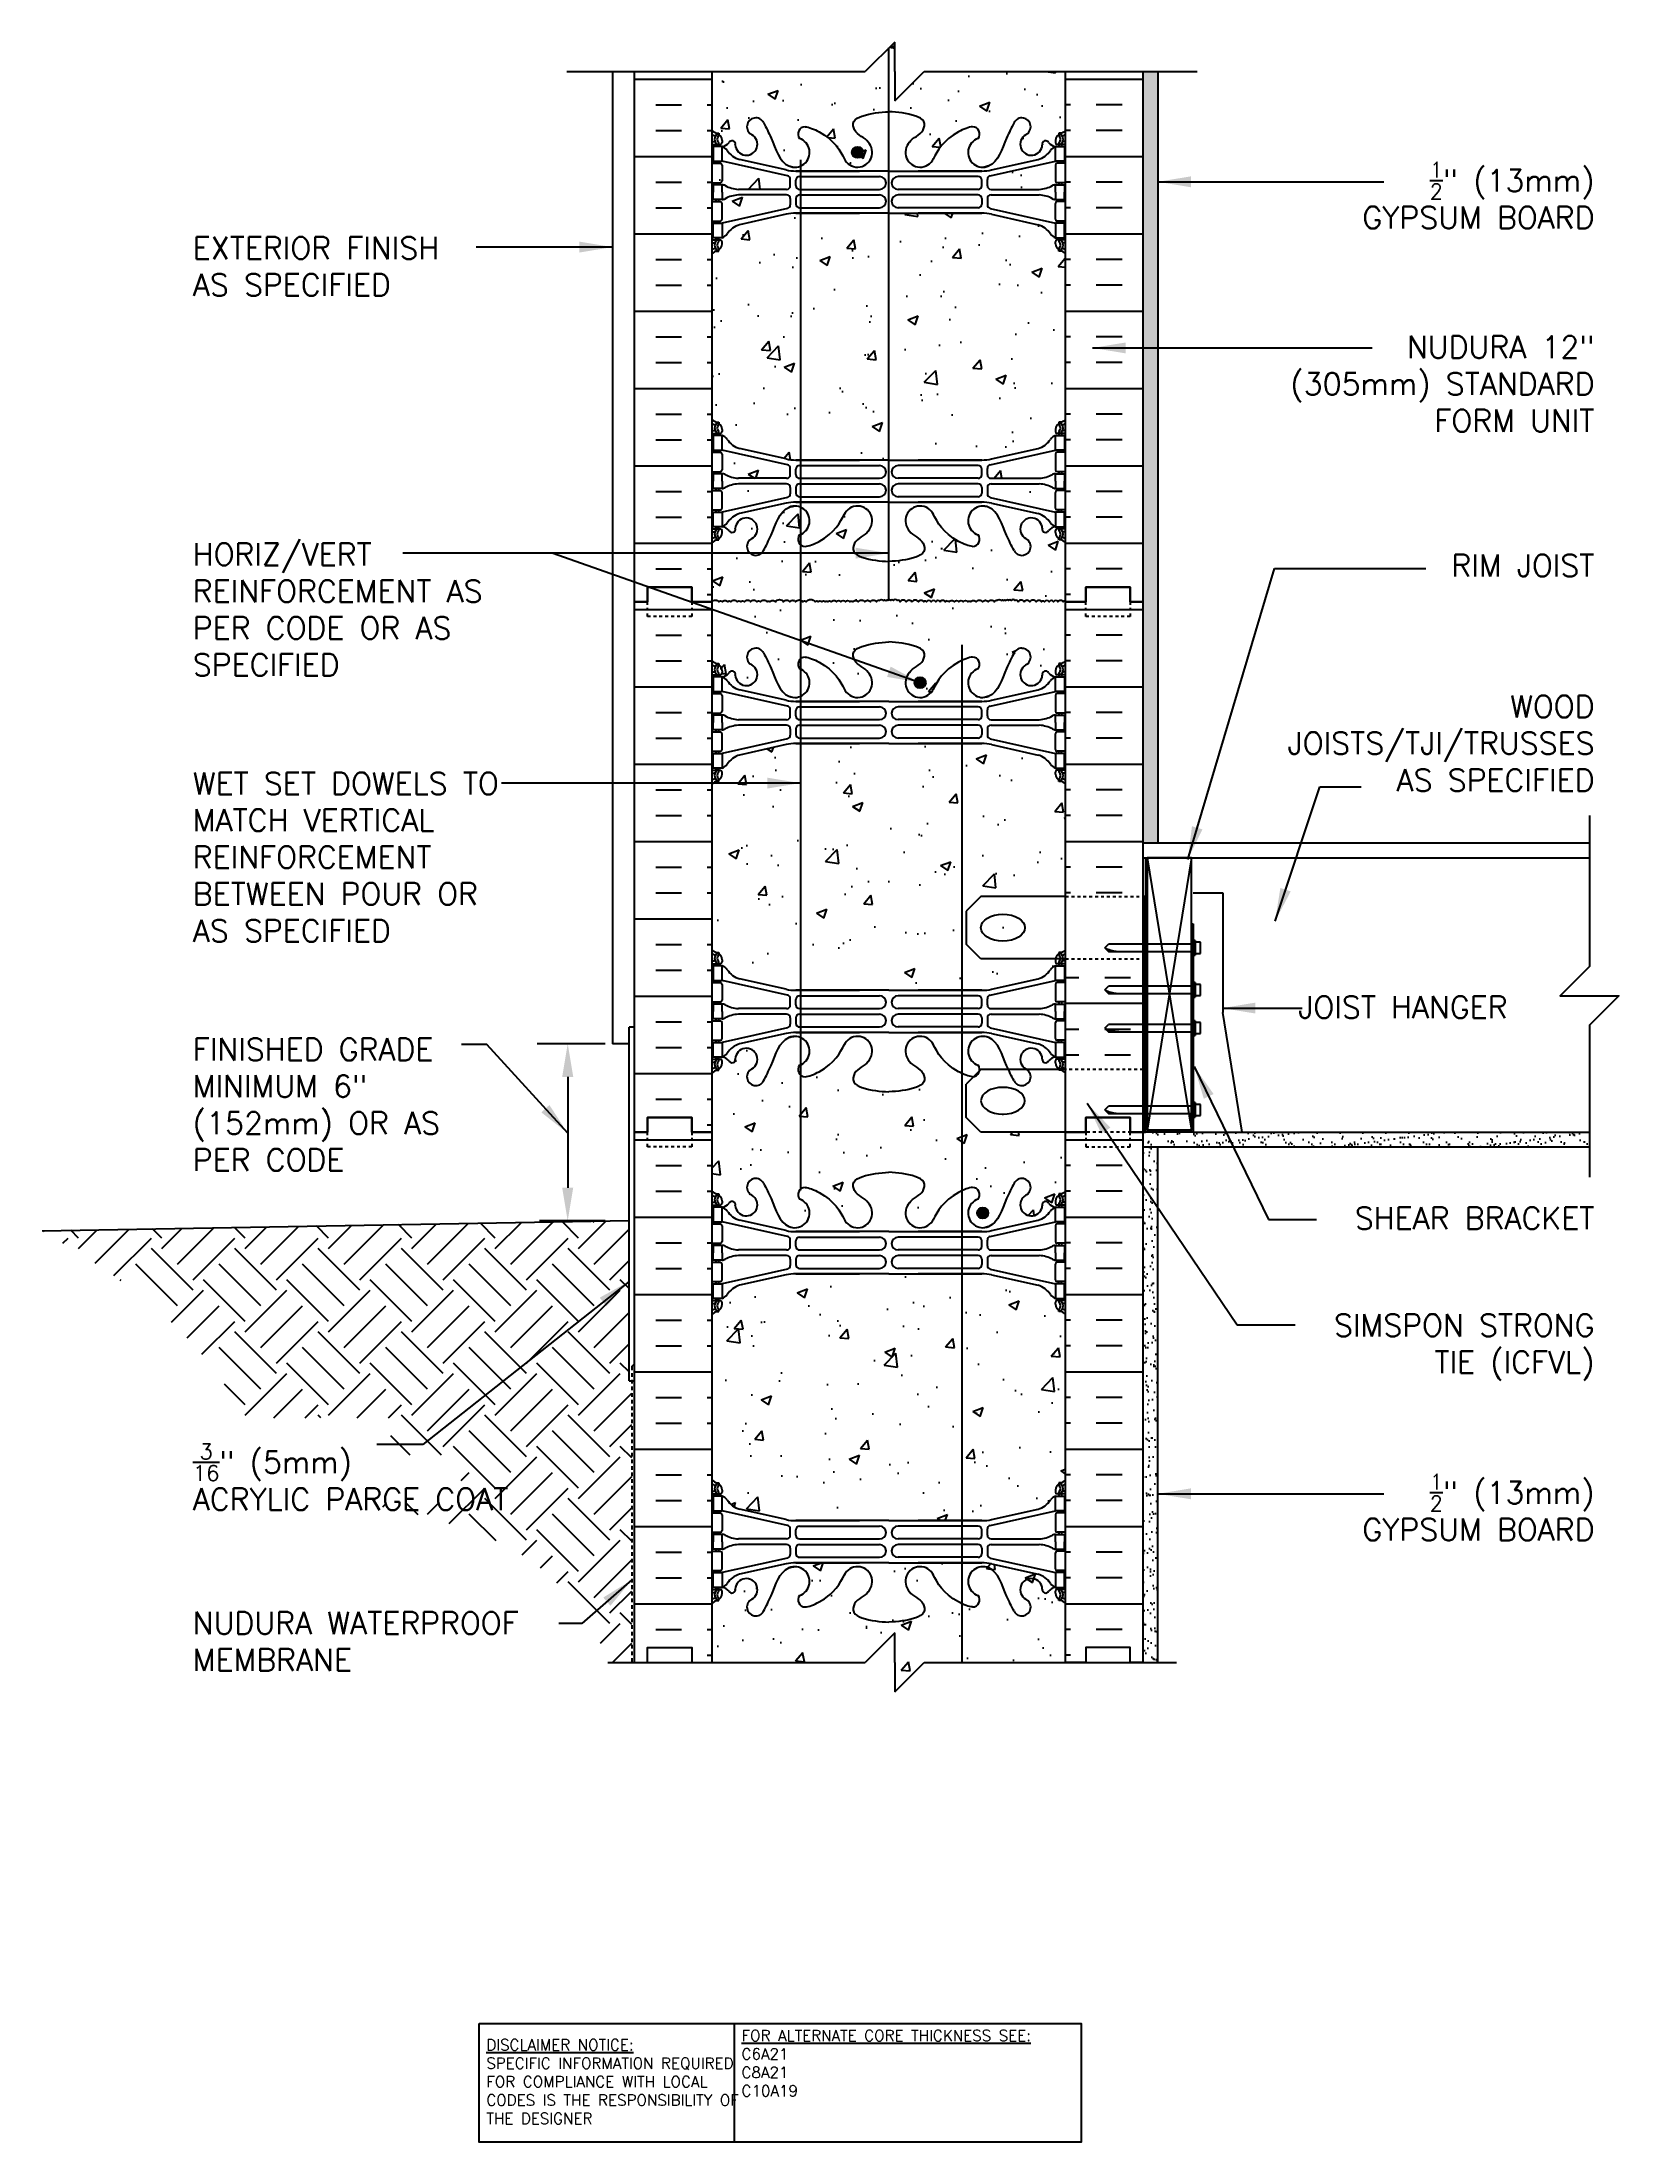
# Model space of a CAD drawing. Header units: inches. Extents: x 111.5 to 165, y -13.5 to 57.8.
import ezdxf
from ezdxf.enums import TextEntityAlignment as Align

# ---------------------------------------------------------------- set-up
doc = ezdxf.new("R2010")
doc.units = ezdxf.units.IN
doc.header["$LTSCALE"] = 0.5
doc.header["$MEASUREMENT"] = 0
doc.linetypes.add('DASHED2', pattern=[0.375, 0.25, -0.125])
doc.linetypes.add('HIDDEN2', pattern=[0.1875, 0.125, -0.0625])
for name, color, linetype in [('HATCH', 12, 'Continuous'), ('line25', 2, 'Continuous'), ('LINE3', 3, 'Continuous'), ('LINE50', 5, 'Continuous'), ('LINE9', 9, 'Continuous'), ('TEXT', 4, 'Continuous'), ('Web_Edge', 9, 'Continuous')]:
    doc.layers.add(name, color=color, linetype=linetype)
doc.styles.add('DIM', font='romans.shx', dxfattribs={"width": 0.7})
doc.styles.add('ROMANS', font='romans.shx', dxfattribs={"height": 1.125})
doc.styles.get("Standard").update_dxf_attribs({"font": 'romans.shx', "height": 1.125})
doc.dimstyles.new('ext_12', dxfattribs={"dimscale": 12, "dimtxt": 0.09375, "dimasz": 0.09375, "dimexe": 0.09375, "dimexo": 0.0625, "dimgap": 0.0625, "dimtad": 1, "dimdec": 1, "dimzin": 3, "dimdsep": 46, "dimlunit": 4, "dimtxsty": 'DIM', "dimcen": 0.09, "dimdle": 0.09375, "dimclrt": 4, "dimadec": 0, "dimazin": 0, "dimtfac": 1, "dimtdec": 1, "dimtmove": 2, "dimatfit": 3, "dimfxl": 1, "dimfrac": 2, "dimtolj": 1, "dimtzin": 0, "dimarcsym": 0})
pattern_1 = [(37.5, (91.58237, 1.50498), (-0.0157483, 0.481706), [0, -0.38, 0, -0.425, 0, -0.40625]), (7.5, (91.5824, 1.505), (0.442444, 0.7055365), [0, -0.205, 0, -0.3425, 0, -0.13125]), (327.5, (91.27487, 1.50498), (0.7785355, 0.0014148), [0, -0.125, 0, -0.45, 0, -0.5875]), (317.5, (91.2749, 1.505), (0.7515317, 0.219419), [0, -0.0625, 0, -0.295, 0, -0.3375])]
pattern_2 = [(50, (28.8764, -7.966), (3.5863, -0.31376), [0.375, -4.125]), (355, (28.8764, -7.966), (-0.69376, 3.76096), [0.3, -3.3]), (100.4514, (29.1752, -7.9922), (2.89255, 3.4472), [0.3187, -3.50571]), (46.184, (28.8764, -6.966), (5.3362, -0.8276), [0.5625, -6.1875]), (96.6356, (29.321, -7.035), (4.67331, 4.8706), [0.47805, -5.25856]), (351.184, (28.8764, -6.966), (4.6733, 4.8706), [0.45, -4.95]), (21, (29.3764, -7.216), (2.984535, -2.013094), [0.375, -4.125]), (326, (29.3764, -7.216), (1.21658, 3.62575), [0.3, -3.3]), (71.4514, (29.625, -7.3838), (4.20111, 1.61265), [0.3187, -3.50571]), (37.5, (28.8764, -7.966), (0.060799, 1.664469), [0, -3.26, 0, -3.35, 0, -3.3125]), (7.5, (28.8764, -7.966), (1.315348, 1.972059), [0, -1.91, 0, -3.185, 0, -1.2625]), (327.5, (27.7614, -7.966), (2.669112, -0.112774), [0, -1.25, 0, -3.9, 0, -5.175]), (317.5, (27.2614, -7.966), (2.91593, 0.500525), [0, -1.625, 0, -2.59, 0, -3.675])]

msp = doc.modelspace()

# ---------------------------------------------------------------- texts
at = {"layer": 'TEXT', "style": 'ROMANS'}
msp.add_text(' JOIST HANGER', height=0.75, dxfattribs=at).set_placement((153.639, 24.999), align=Align.MIDDLE_LEFT)
at = {"layer": 'TEXT', "char_height": 0.75, "style": 'ROMANS'}
for s, insert, width, attachment_point in [('\\A1;{\\H0.7x;\\S1/2;}" (13mm) GYPSUM BOARD', (164.204, 52.554), 10.30082, 6), ('EXTERIOR FINISH\\PAS SPECIFIED', (116.642, 50.142), 11.74859, 4), ('NUDURA 12" (305mm) STANDARD FORM UNIT', (164.204, 46.155), 11.43486, 6), ('HORIZ/VERT REINFORCEMENT AS PER CODE OR AS SPECIFIED', (116.642, 38.495), 11.74859, 4), ('RIM JOIST', (164.204, 39.99), 11.43486, 6), ('WOOD JOISTS/TJI/TRUSSES AS SPECIFIED', (164.204, 33.956), 11.43486, 6), ('WET SET DOWELS TO MATCH VERTICAL REINFORCEMENT BETWEEN POUR OR AS SPECIFIED', (116.642, 30.093), 11.74859, 4), ('FINISHED GRADE MINIMUM 6" (152mm) OR AS PER CODE', (116.642, 21.691), 10.75183, 4), ('SHEAR BRACKET', (164.204, 17.837), 11.43486, 6), ('SIMSPON STRONG TIE (ICFVL)', (164.204, 13.45), 10.60311, 6), ('\\A1;{\\H0.7x;\\S3/16;}" (5mm) \\PACRYLIC PARGE COAT', (116.642, 9.052), 11.74859, 4), ('\\A1;{\\H0.7x;\\S1/2;}" (13mm) GYPSUM BOARD', (164.204, 8.021), 10.10948, 6), ('\\A1;NUDURA WATERPROOF MEMBRANE', (116.642, 3.47), 12.78313, 4)]:
    msp.add_mtext(s, dxfattribs=dict(at, insert=insert, width=width, attachment_point=attachment_point))
at = {"layer": 'TEXT', "char_height": 0.375, "attachment_point": 4}
for s, insert, width in [('{\\LFOR ALTERNATE CORE THICKNESS SEE:\\P}C6A21\\PC8A21\\PC10A19', (135.261, -10.845), 15.5553), ('{\\LDISCLAIMER NOTICE:}\\PSPECIFIC INFORMATION REQUIRED FOR COMPLIANCE WITH LOCAL CODES IS THE RESPONSIBILITY OF THE DESIGNER', (126.6, -11.472), 9.3349)]:
    msp.add_mtext(s, dxfattribs=dict(at, insert=insert, width=width))

# ---------------------------------------------------------------- blocks, each defined once
blk = doc.blocks.new('12-inch Hinge Pin Web')
at = {"layer": 'Web_Edge'}
for p, q in [((349.969, 208.905), (350.059, 208.905)), ((350.059, 208.905), (350.059, 208.863)), ((361.677, 208.905), (361.587, 208.905)), ((361.587, 208.905), (361.587, 208.863)), ((349.823, 208.626), (349.901, 208.626)), ((349.823, 208.526), (350.107, 208.526)), ((349.969, 208.526), (349.969, 208.456)), ((350.059, 208.526), (350.059, 208.456)), ((350.169, 208.656), (350.169, 208.588)), ((361.477, 208.656), (361.477, 208.588)), ((361.823, 208.526), (361.54, 208.526)), ((361.587, 208.526), (361.587, 208.456)), ((361.677, 208.526), (361.677, 208.456)), ((361.823, 208.626), (361.746, 208.626)), ((349.823, 207.886), (350.107, 207.886)), ((349.969, 207.956), (349.969, 207.886)), ((350.059, 207.956), (350.059, 207.886)), ((352.382, 207.459), (350.164, 207.956)), ((350.169, 207.823), (350.169, 207.288)), ((352.339, 207.658), (350.758, 208.011)), ((352.666, 207.622), (354.823, 207.622)), ((355.823, 207.622), (352.666, 207.622)), ((352.792, 207.435), (355.511, 207.435)), ((355.823, 207.622), (358.981, 207.622)), ((358.855, 207.435), (356.135, 207.435)), ((358.981, 207.622), (356.823, 207.622)), ((359.265, 207.459), (361.482, 207.956)), ((359.308, 207.658), (360.889, 208.011)), ((361.477, 207.823), (361.477, 207.288)), ((361.823, 207.886), (361.54, 207.886)), ((361.587, 207.956), (361.587, 207.886)), ((361.677, 207.956), (361.677, 207.886)), ((349.823, 207.226), (350.107, 207.226)), ((349.969, 207.226), (349.969, 207.156)), ((350.059, 207.226), (350.059, 207.156)), ((352.355, 207), (350.717, 207)), ((352.355, 206.812), (350.717, 206.812)), ((352.48, 207.125), (352.48, 207.337)), ((352.667, 207.126), (352.667, 207.31)), ((352.792, 207.001), (355.511, 207.001)), ((352.792, 206.811), (355.511, 206.811)), ((358.855, 207.001), (356.135, 207.001)), ((358.855, 206.811), (356.135, 206.811)), ((358.98, 207.126), (358.98, 207.31)), ((359.167, 207.125), (359.167, 207.337)), ((359.292, 207), (360.93, 207)), ((359.292, 206.812), (360.93, 206.812)), ((361.823, 207.226), (361.54, 207.226)), ((361.587, 207.226), (361.587, 207.156)), ((361.677, 207.226), (361.677, 207.156)), ((349.823, 206.586), (350.107, 206.586)), ((349.969, 206.586), (349.969, 206.656)), ((350.059, 206.586), (350.059, 206.656)), ((352.382, 206.353), (350.164, 205.856)), ((350.169, 205.988), (350.169, 206.523)), ((352.339, 206.154), (350.758, 205.801)), ((352.48, 206.687), (352.48, 206.475)), ((352.666, 206.19), (354.823, 206.19)), ((355.823, 206.19), (352.666, 206.19)), ((352.667, 206.686), (352.667, 206.502)), ((352.792, 206.377), (355.511, 206.377)), ((355.823, 206.19), (358.981, 206.19)), ((358.855, 206.377), (356.135, 206.377)), ((358.981, 206.19), (356.823, 206.19)), ((358.98, 206.686), (358.98, 206.502)), ((359.167, 206.687), (359.167, 206.475)), ((359.265, 206.353), (361.482, 205.856)), ((359.308, 206.154), (360.889, 205.801)), ((361.477, 205.988), (361.477, 206.523)), ((361.823, 206.586), (361.54, 206.586)), ((361.587, 206.586), (361.587, 206.656)), ((361.677, 206.586), (361.677, 206.656)), ((349.823, 205.926), (350.107, 205.926)), ((349.823, 205.286), (350.107, 205.286)), ((349.969, 205.856), (349.969, 205.926)), ((349.969, 205.286), (349.969, 205.356)), ((350.059, 205.856), (350.059, 205.926)), ((350.059, 205.286), (350.059, 205.356)), ((361.823, 205.926), (361.54, 205.926)), ((361.823, 205.286), (361.54, 205.286)), ((361.587, 205.856), (361.587, 205.926)), ((361.587, 205.286), (361.587, 205.356)), ((361.677, 205.856), (361.677, 205.926)), ((361.677, 205.286), (361.677, 205.356)), ((349.823, 205.186), (349.901, 205.186)), ((349.969, 204.907), (350.059, 204.907)), ((350.059, 204.907), (350.059, 204.949)), ((350.169, 205.156), (350.169, 205.223)), ((361.477, 205.156), (361.477, 205.223)), ((361.587, 204.907), (361.587, 204.949)), ((361.677, 204.907), (361.587, 204.907)), ((361.823, 205.186), (361.746, 205.186)), ((349.969, 199.097), (350.059, 199.097)), ((350.059, 199.097), (350.059, 199.055)), ((361.677, 199.097), (361.587, 199.097)), ((361.587, 199.097), (361.587, 199.055)), ((349.823, 198.818), (349.901, 198.818)), ((349.823, 198.718), (350.107, 198.718)), ((349.969, 198.718), (349.969, 198.648)), ((350.059, 198.718), (350.059, 198.648)), ((350.169, 198.848), (350.169, 198.781)), ((352.339, 197.85), (350.758, 198.203)), ((359.308, 197.85), (360.889, 198.203)), ((361.477, 198.848), (361.477, 198.781)), ((361.823, 198.718), (361.54, 198.718)), ((361.587, 198.718), (361.587, 198.648)), ((361.677, 198.718), (361.677, 198.648)), ((361.823, 198.818), (361.746, 198.818)), ((349.823, 198.078), (350.107, 198.078)), ((349.969, 198.148), (349.969, 198.078)), ((350.059, 198.148), (350.059, 198.078)), ((352.382, 197.652), (350.164, 198.148)), ((350.169, 198.016), (350.169, 197.481)), ((352.48, 197.317), (352.48, 197.53)), ((352.666, 197.814), (354.823, 197.814)), ((355.823, 197.814), (352.666, 197.814)), ((352.667, 197.318), (352.667, 197.502)), ((352.792, 197.627), (355.511, 197.627)), ((355.823, 197.814), (358.981, 197.814)), ((358.855, 197.627), (356.135, 197.627)), ((358.981, 197.814), (356.823, 197.814)), ((358.98, 197.318), (358.98, 197.502)), ((359.167, 197.317), (359.167, 197.53)), ((359.265, 197.652), (361.482, 198.148)), ((361.477, 198.016), (361.477, 197.481)), ((361.823, 198.078), (361.54, 198.078)), ((361.587, 198.148), (361.587, 198.078)), ((361.677, 198.148), (361.677, 198.078)), ((349.823, 197.418), (350.107, 197.418)), ((349.823, 196.778), (350.107, 196.778)), ((349.969, 197.418), (349.969, 197.348)), ((349.969, 196.778), (349.969, 196.848)), ((350.059, 197.418), (350.059, 197.348)), ((350.059, 196.778), (350.059, 196.848)), ((352.355, 197.192), (350.717, 197.192)), ((352.355, 197.004), (350.717, 197.004)), ((352.48, 196.879), (352.48, 196.667)), ((352.667, 196.878), (352.667, 196.694)), ((352.792, 197.193), (355.511, 197.193)), ((352.792, 197.003), (355.511, 197.003)), ((358.855, 197.193), (356.135, 197.193)), ((358.855, 197.003), (356.135, 197.003)), ((358.98, 196.878), (358.98, 196.694)), ((359.167, 196.879), (359.167, 196.667)), ((359.292, 197.192), (360.93, 197.192)), ((359.292, 197.004), (360.93, 197.004)), ((361.823, 197.418), (361.54, 197.418)), ((361.823, 196.778), (361.54, 196.778)), ((361.587, 197.418), (361.587, 197.348)), ((361.587, 196.778), (361.587, 196.848)), ((361.677, 197.418), (361.677, 197.348)), ((361.677, 196.778), (361.677, 196.848)), ((349.823, 196.118), (350.107, 196.118)), ((349.969, 196.048), (349.969, 196.118)), ((350.059, 196.048), (350.059, 196.118)), ((352.382, 196.545), (350.164, 196.048)), ((350.169, 196.181), (350.169, 196.716)), ((352.339, 196.347), (350.758, 195.994)), ((352.666, 196.383), (354.823, 196.383)), ((355.823, 196.383), (352.666, 196.383)), ((352.792, 196.569), (355.511, 196.569)), ((355.823, 196.383), (358.981, 196.383)), ((358.855, 196.569), (356.135, 196.569)), ((358.981, 196.383), (356.823, 196.383)), ((359.265, 196.545), (361.482, 196.048)), ((359.308, 196.347), (360.889, 195.994)), ((361.477, 196.181), (361.477, 196.716)), ((361.823, 196.118), (361.54, 196.118)), ((361.587, 196.048), (361.587, 196.118)), ((361.677, 196.048), (361.677, 196.118)), ((349.823, 195.478), (350.107, 195.478)), ((349.823, 195.378), (349.901, 195.378)), ((349.969, 195.478), (349.969, 195.548)), ((350.059, 195.478), (350.059, 195.548)), ((350.169, 195.348), (350.169, 195.416)), ((361.477, 195.348), (361.477, 195.416)), ((361.823, 195.478), (361.54, 195.478)), ((361.587, 195.478), (361.587, 195.548)), ((361.677, 195.478), (361.677, 195.548)), ((361.823, 195.378), (361.746, 195.378)), ((349.969, 195.099), (350.059, 195.099)), ((350.059, 195.099), (350.059, 195.141)), ((361.587, 195.099), (361.587, 195.141)), ((361.677, 195.099), (361.587, 195.099))]:
    blk.add_line(p, q, dxfattribs=at)
for points in [[(349.864, 207.956), (350.164, 207.956), (350.164, 208.456), (349.864, 208.456)], [(361.782, 207.956), (361.482, 207.956), (361.482, 208.456), (361.782, 208.456)], [(349.864, 205.856), (350.164, 205.856), (350.164, 205.356), (349.864, 205.356)], [(361.782, 205.856), (361.482, 205.856), (361.482, 205.356), (361.782, 205.356)], [(349.864, 198.148), (350.164, 198.148), (350.164, 198.648), (349.864, 198.648)], [(361.782, 198.148), (361.482, 198.148), (361.482, 198.648), (361.782, 198.648)], [(349.864, 196.048), (350.164, 196.048), (350.164, 195.548), (349.864, 195.548)], [(361.782, 196.048), (361.482, 196.048), (361.482, 195.548), (361.782, 195.548)]]:
    blk.add_lwpolyline(points, close=True, dxfattribs=at)
for points in [[(350.164, 206.906), (350.164, 207.156), (349.864, 207.156), (349.864, 206.906)], [(350.164, 206.906), (350.164, 206.656), (349.864, 206.656), (349.864, 206.906)], [(361.482, 206.906), (361.482, 207.156), (361.782, 207.156), (361.782, 206.906)], [(361.482, 206.906), (361.482, 206.656), (361.782, 206.656), (361.782, 206.906)], [(350.164, 197.098), (350.164, 197.348), (349.864, 197.348), (349.864, 197.098)], [(350.164, 197.098), (350.164, 196.848), (349.864, 196.848), (349.864, 197.098)], [(361.482, 197.098), (361.482, 197.348), (361.782, 197.348), (361.782, 197.098)], [(361.482, 197.098), (361.482, 196.848), (361.782, 196.848), (361.782, 197.098)]]:
    blk.add_lwpolyline(points, dxfattribs=at)
for centre, radius, start, end in [((350.169, 209.363), 0.5, 226.21089, 250.52878), ((350.169, 209.363), 0.6, 234.78322, 245.07477), ((350.163, 208.71), 0.25, 140.11451, 222.46087), ((350.005, 208.841), 0.045, 321.448, 139.1879), ((349.919, 208.656), 0.25, 0, 70.52878), ((350.989, 208.532), 0.375, 182.92371, 59.86753), ((351.309, 209.126), 0.3, 27.59697, 243.94252), ((352.982, 208.879), 0.242, 90, 218.23271), ((358.665, 208.879), 0.242, 321.76729, 90), ((360.337, 209.126), 0.3, 296.05748, 152.40303), ((360.657, 208.532), 0.375, 120.13247, 357.07629), ((361.727, 208.656), 0.25, 109.47122, 180), ((361.641, 208.841), 0.045, 40.8121, 218.552), ((361.477, 209.363), 0.5, 289.47122, 313.78911), ((361.484, 208.71), 0.25, 317.53913, 39.88549), ((361.477, 209.363), 0.6, 294.92523, 305.21678), ((349.902, 208.646), 0.0196, 269.40316, 15.4901), ((349.907, 208.8), 0.021, 343.464, 63.99573), ((350.012, 208.572), 0.045, 222.46087, 42.46087), ((350.163, 208.71), 0.16, 140.00008, 222.46087), ((350.107, 208.588), 0.0625, 270, 0), ((350.127, 208.805), 0.352, 276.12908, 321.53314), ((350.042, 208.113), 0.364, 34.97751, 70.33874), ((350.965, 208.725), 0.743, 212.79192, 253.81071), ((350.504, 208.537), 0.113, 347.81557, 154.05694), ((352.636, 208.254), 0.5, 246.21387, 71.79367), ((354.761, 208.254), 0.5, 204.81899, 44.18751), ((356.886, 208.254), 0.5, 135.81249, 335.18101), ((359.011, 208.254), 0.5, 108.20633, 293.78613), ((360.682, 208.725), 0.743, 286.18929, 327.20808), ((361.143, 208.537), 0.113, 25.94306, 192.18443), ((361.52, 208.805), 0.352, 218.46686, 263.87092), ((361.605, 208.113), 0.364, 109.66126, 145.02249), ((361.54, 208.588), 0.0625, 180, 270), ((361.635, 208.572), 0.045, 137.53913, 317.53913), ((361.484, 208.71), 0.16, 317.53913, 39.99992), ((361.74, 208.8), 0.021, 116.00427, 196.536), ((361.745, 208.646), 0.0196, 164.5099, 270.59684), ((350.107, 207.823), 0.0625, 0, 90), ((352.666, 209.122), 1.5, 257.41348, 270), ((352.355, 207.337), 0.125, 0, 77.37673), ((352.792, 207.31), 0.125, 90, 180), ((355.511, 207.218), 0.217, 270, 90), ((356.135, 207.218), 0.217, 90, 270), ((358.855, 207.31), 0.125, 0, 90), ((358.981, 209.122), 1.5, 270, 282.58652), ((359.292, 207.337), 0.125, 102.62327, 180), ((361.54, 207.823), 0.0625, 90, 180), ((350.107, 207.288), 0.0625, 270, 0), ((350.16, 206.937), 0.219, 60.49375, 88.91995), ((350.806, 208.167), 1.17, 242.63655, 265.65045), ((350.806, 205.645), 1.17, 94.34955, 117.36345), ((352.355, 207.125), 0.125, 270, 0), ((352.355, 206.687), 0.125, 0, 90), ((352.792, 207.126), 0.125, 180, 270), ((352.792, 206.686), 0.125, 90, 180), ((355.511, 206.594), 0.217, 270, 90), ((356.135, 206.594), 0.217, 90, 270), ((358.855, 207.126), 0.125, 270, 360), ((358.855, 206.686), 0.125, 0, 90), ((359.292, 207.125), 0.125, 180, 270), ((359.292, 206.687), 0.125, 90, 180), ((360.841, 208.167), 1.17, 274.34955, 297.36345), ((360.841, 205.645), 1.17, 62.63655, 85.65045), ((361.487, 206.937), 0.219, 91.08005, 119.50625), ((361.54, 207.288), 0.0625, 180, 270), ((350.107, 206.523), 0.0625, 0, 90), ((350.16, 206.875), 0.219, 271.08005, 299.50625), ((352.666, 204.69), 1.5, 90, 102.58652), ((352.355, 206.475), 0.125, 282.62327, 0), ((352.792, 206.502), 0.125, 180, 270), ((358.855, 206.502), 0.125, 270, 0), ((358.981, 204.69), 1.5, 77.41348, 90), ((359.292, 206.475), 0.125, 180, 257.37673), ((361.487, 206.875), 0.219, 240.49375, 268.91995), ((361.54, 206.523), 0.0625, 90, 180), ((350.012, 205.24), 0.045, 317.53913, 137.53913), ((350.107, 205.988), 0.0625, 270, 0), ((350.107, 205.223), 0.0625, 360, 90), ((350.042, 205.699), 0.364, 289.66126, 325.02249), ((350.965, 205.087), 0.743, 106.18929, 147.20808), ((360.682, 205.087), 0.743, 32.79192, 73.81071), ((361.605, 205.699), 0.364, 214.97751, 250.33874), ((361.54, 205.988), 0.0625, 180, 270), ((361.54, 205.223), 0.0625, 90, 180), ((361.635, 205.24), 0.045, 42.46087, 222.46087), ((350.169, 204.449), 0.6, 114.92523, 125.21678), ((350.169, 204.449), 0.5, 109.47122, 133.78911), ((349.902, 205.166), 0.0196, 344.5099, 90.59684), ((350.163, 205.101), 0.25, 137.53913, 219.88549), ((349.907, 205.012), 0.021, 296.00427, 16.536), ((350.005, 204.97), 0.045, 220.8121, 38.552), ((350.163, 205.101), 0.16, 137.53913, 219.99992), ((349.919, 205.156), 0.25, 289.47122, 360), ((361.727, 205.156), 0.25, 180, 250.52878), ((361.641, 204.97), 0.045, 141.448, 319.1879), ((361.484, 205.101), 0.16, 320.00008, 42.46087), ((361.477, 204.449), 0.5, 46.21089, 70.52878), ((361.484, 205.101), 0.25, 320.11451, 42.46087), ((361.74, 205.012), 0.021, 163.464, 243.99573), ((361.745, 205.166), 0.0196, 89.40316, 195.4901), ((361.477, 204.449), 0.6, 54.78322, 65.07477), ((350.169, 199.555), 0.5, 226.21089, 250.52878), ((350.169, 199.555), 0.6, 234.78322, 245.07477), ((350.163, 198.903), 0.25, 140.11451, 222.46087), ((349.907, 198.992), 0.021, 343.464, 63.99573), ((350.005, 199.034), 0.045, 321.448, 139.1879), ((349.919, 198.848), 0.25, 0, 70.52878), ((350.163, 198.903), 0.16, 140.00008, 222.46087), ((361.727, 198.848), 0.25, 109.47122, 180), ((361.641, 199.034), 0.045, 40.8121, 218.552), ((361.484, 198.903), 0.16, 317.53913, 39.99992), ((361.477, 199.555), 0.5, 289.47122, 313.78911), ((361.484, 198.903), 0.25, 317.53913, 39.88549), ((361.74, 198.992), 0.021, 116.00427, 196.536), ((361.477, 199.555), 0.6, 294.92523, 305.21678), ((349.902, 198.838), 0.0196, 269.40316, 15.4901), ((350.012, 198.764), 0.045, 222.46087, 42.46087), ((350.107, 198.781), 0.0625, 270, 0), ((350.042, 198.306), 0.364, 34.97751, 70.33874), ((350.965, 198.917), 0.743, 212.79192, 253.81071), ((360.682, 198.917), 0.743, 286.18929, 327.20808), ((361.605, 198.306), 0.364, 109.66126, 145.02249), ((361.54, 198.781), 0.0625, 180, 270), ((361.635, 198.764), 0.045, 137.53913, 317.53913), ((361.745, 198.838), 0.0196, 164.5099, 270.59684), ((350.107, 198.016), 0.0625, 0, 90), ((350.107, 197.481), 0.0625, 270, 0), ((352.666, 199.314), 1.5, 257.41348, 270), ((352.355, 197.53), 0.125, 0, 77.37673), ((352.792, 197.502), 0.125, 90, 180), ((355.511, 197.41), 0.217, 270, 90), ((356.135, 197.41), 0.217, 90, 270), ((358.855, 197.502), 0.125, 0, 90), ((358.981, 199.314), 1.5, 270, 282.58652), ((359.292, 197.53), 0.125, 102.62327, 180), ((361.54, 198.016), 0.0625, 90, 180), ((361.54, 197.481), 0.0625, 180, 270), ((350.107, 196.716), 0.0625, 0, 90), ((350.16, 197.13), 0.219, 60.49375, 88.91995), ((350.16, 197.067), 0.219, 271.08005, 299.50625), ((350.806, 198.359), 1.17, 242.63655, 265.65045), ((350.806, 195.837), 1.17, 94.34955, 117.36345), ((352.355, 197.317), 0.125, 270, 0), ((352.355, 196.879), 0.125, 0, 90), ((352.792, 197.318), 0.125, 180, 270), ((352.792, 196.878), 0.125, 90, 180), ((355.511, 196.786), 0.217, 270, 90), ((356.135, 196.786), 0.217, 90, 270), ((358.855, 197.318), 0.125, 270, 360), ((358.855, 196.878), 0.125, 0, 90), ((359.292, 197.317), 0.125, 180, 270), ((359.292, 196.879), 0.125, 90, 180), ((360.841, 198.359), 1.17, 274.34955, 297.36345), ((360.841, 195.837), 1.17, 62.63655, 85.65045), ((361.487, 197.13), 0.219, 91.08005, 119.50625), ((361.487, 197.067), 0.219, 240.49375, 268.91995), ((361.54, 196.716), 0.0625, 90, 180), ((350.107, 196.181), 0.0625, 270, 0), ((352.666, 194.883), 1.5, 90, 102.58652), ((352.355, 196.667), 0.125, 282.62327, 0), ((352.636, 195.75), 0.5, 288.20633, 113.78613), ((352.792, 196.694), 0.125, 180, 270), ((354.761, 195.75), 0.5, 315.81249, 155.18101), ((356.886, 195.75), 0.5, 24.81899, 224.18751), ((359.011, 195.75), 0.5, 66.21387, 251.79367), ((358.855, 196.694), 0.125, 270, 0), ((358.981, 194.883), 1.5, 77.41348, 90), ((359.292, 196.667), 0.125, 180, 257.37673), ((361.54, 196.181), 0.0625, 180, 270), ((349.902, 195.359), 0.0196, 344.5099, 90.59684), ((350.163, 195.294), 0.25, 137.53913, 219.88549), ((350.012, 195.432), 0.045, 317.53913, 137.53913), ((350.163, 195.294), 0.16, 137.53913, 219.99992), ((349.919, 195.348), 0.25, 289.47122, 360), ((350.107, 195.416), 0.0625, 360, 90), ((350.042, 195.891), 0.364, 289.66126, 325.02249), ((350.127, 195.199), 0.352, 38.46686, 83.87092), ((350.965, 195.28), 0.743, 106.18929, 147.20808), ((350.504, 195.467), 0.113, 205.94306, 12.18443), ((350.989, 195.472), 0.375, 300.13247, 177.07629), ((360.657, 195.472), 0.375, 2.92371, 239.86753), ((360.682, 195.28), 0.743, 32.79192, 73.81071), ((361.143, 195.467), 0.113, 167.81557, 334.05694), ((361.52, 195.199), 0.352, 96.12908, 141.53314), ((361.605, 195.891), 0.364, 214.97751, 250.33874), ((361.54, 195.416), 0.0625, 90, 180), ((361.727, 195.348), 0.25, 180, 250.52878), ((361.635, 195.432), 0.045, 42.46087, 222.46087), ((361.484, 195.294), 0.16, 320.00008, 42.46087), ((361.484, 195.294), 0.25, 320.11451, 42.46087), ((361.745, 195.359), 0.0196, 89.40316, 195.4901), ((350.169, 194.641), 0.6, 114.92523, 125.21678), ((350.169, 194.641), 0.5, 109.47122, 133.78911), ((349.907, 195.204), 0.021, 296.00427, 16.536), ((350.005, 195.163), 0.045, 220.8121, 38.552), ((351.309, 194.878), 0.3, 116.05748, 332.40303), ((352.982, 195.125), 0.242, 141.76729, 270), ((358.665, 195.125), 0.242, 270, 38.23271), ((360.337, 194.878), 0.3, 207.59697, 63.94252), ((361.641, 195.163), 0.045, 141.448, 319.1879), ((361.477, 194.641), 0.5, 46.21089, 70.52878), ((361.74, 195.204), 0.021, 163.464, 243.99573), ((361.477, 194.641), 0.6, 54.78322, 65.07477)]:
    blk.add_arc(centre, radius, start, end, dxfattribs=at)
for points, knots in [([(355.119, 208.603), (355.012, 208.766), (354.652, 208.856), (354.575, 209.352), (355.123, 209.588), (355.527, 209.616), (355.823, 209.637)], [0.229407, 0.229407, 0.229407, 0.229407, 0.844432, 1.128849, 1.464331, 2.389004, 2.389004, 2.389004, 2.389004]), ([(356.527, 208.603), (356.635, 208.766), (356.995, 208.856), (357.072, 209.352), (356.524, 209.588), (356.12, 209.616), (355.823, 209.637)], [0.229407, 0.229407, 0.229407, 0.229407, 0.844432, 1.128849, 1.464331, 2.389004, 2.389004, 2.389004, 2.389004]), ([(351.575, 209.265), (351.661, 209.098), (351.914, 208.608), (352.128, 207.859), (352.538, 207.764), (352.595, 207.756)], [0, 0, 0, 0, 0.579211, 1.703896, 1.875321, 1.875321, 1.875321, 1.875321]), ([(352.982, 209.121), (353.103, 209.123), (353.937, 208.766), (354.176, 208.309), (354.317, 208.026)], [0.038125, 0.038125, 0.038125, 0.038125, 0.320663, 1.258119, 1.258119, 1.258119, 1.258119]), ([(358.665, 209.121), (358.544, 209.123), (357.71, 208.766), (357.471, 208.309), (357.33, 208.026)], [0.038125, 0.038125, 0.038125, 0.038125, 0.320663, 1.258119, 1.258119, 1.258119, 1.258119]), ([(360.072, 209.265), (359.986, 209.098), (359.733, 208.608), (359.519, 207.859), (359.109, 207.764), (359.052, 207.756)], [0, 0, 0, 0, 0.579211, 1.703896, 1.875321, 1.875321, 1.875321, 1.875321]), ([(351.575, 194.739), (351.661, 194.906), (351.914, 195.396), (352.128, 196.145), (352.538, 196.24), (352.595, 196.248)], [0, 0, 0, 0, 0.579211, 1.703896, 1.875321, 1.875321, 1.875321, 1.875321]), ([(360.072, 194.739), (359.986, 194.906), (359.733, 195.396), (359.519, 196.145), (359.109, 196.24), (359.052, 196.248)], [0, 0, 0, 0, 0.579211, 1.703896, 1.875321, 1.875321, 1.875321, 1.875321]), ([(352.982, 194.883), (353.103, 194.881), (353.937, 195.239), (354.176, 195.695), (354.317, 195.979)], [0.038125, 0.038125, 0.038125, 0.038125, 0.320663, 1.258119, 1.258119, 1.258119, 1.258119]), ([(355.119, 195.401), (355.012, 195.238), (354.652, 195.148), (354.575, 194.652), (355.123, 194.416), (355.527, 194.388), (355.823, 194.367)], [0.229407, 0.229407, 0.229407, 0.229407, 0.844432, 1.128849, 1.464331, 2.389004, 2.389004, 2.389004, 2.389004]), ([(356.527, 195.401), (356.635, 195.238), (356.995, 195.148), (357.072, 194.652), (356.524, 194.416), (356.12, 194.388), (355.823, 194.367)], [0.229407, 0.229407, 0.229407, 0.229407, 0.844432, 1.128849, 1.464331, 2.389004, 2.389004, 2.389004, 2.389004]), ([(358.665, 194.883), (358.544, 194.881), (357.71, 195.239), (357.471, 195.695), (357.33, 195.979)], [0.038125, 0.038125, 0.038125, 0.038125, 0.320663, 1.258119, 1.258119, 1.258119, 1.258119])]:
    blk.add_open_spline(points, degree=3, knots=knots, dxfattribs=at)
for points in [[(352.667, 207.131), (352.667, 207.305)], [(358.98, 207.131), (358.98, 207.305)], [(352.667, 206.681), (352.667, 206.507)], [(358.98, 206.681), (358.98, 206.507)], [(352.667, 197.323), (352.667, 197.497)], [(358.98, 197.323), (358.98, 197.497)], [(352.667, 196.873), (352.667, 196.699)], [(358.98, 196.873), (358.98, 196.699)]]:
    blk.add_open_spline(points, degree=1, dxfattribs=at)

# ---------------------------------------------------------------- hatches: boundary and pattern name
at = {"layer": 'HATCH'}
h = msp.add_hatch(dxfattribs=at)
h.set_pattern_fill('AR-CONC', color=256, scale=0.5)
h.paths.add_polyline_path([(146.258, 56.759), (141.461, 56.759), (140.461, 55.759), (140.461, 56.759), (140.461, 57.759), (139.461, 56.759), (134.258, 56.759), (134.258, 38.759, -0.520567), (134.489, 38.759, -0.520567), (134.61, 38.759, -0.520567), (134.794, 38.759, -0.520567), (134.898, 38.759, -0.520567), (135.108, 38.759, -0.520567), (135.234, 38.759, -0.520567), (135.36, 38.759, -0.520567), (135.57, 38.759, -0.520567), (135.78, 38.759, -0.520567), (135.901, 38.759, -0.520567), (136.126, 38.759, -0.520567), (136.221, 38.759, -0.520567), (136.409, 38.759, -0.520567), (136.687, 38.759, -0.520567), (136.897, 38.759, -0.520567), (137.097, 38.759, -0.520567), (137.343, 38.759, -0.520567), (137.453, 38.759, -0.520567), (137.76, 38.759, -0.520567), (137.865, 38.759, -0.520567), (137.98, 38.759, -0.520567), (138.101, 38.759, -0.520567), (138.19, 38.759, -0.520567), (138.305, 38.759, -0.520567), (138.484, 38.759, -0.520567), (138.631, 38.759, -0.520567), (138.783, 38.759, -0.520567), (138.94, 38.759, -0.520567), (139.04, 38.759, -0.520567), (139.218, 38.759, -0.520567), (139.439, 38.759, -0.520567), (139.633, 38.759, -0.520567), (139.837, 38.759, -0.520567), (139.937, 38.801, -0.520567), (140.068, 38.801, -0.520567), (140.157, 38.801, -0.520567), (140.24, 38.801, -0.520567), (140.323, 38.801, -0.520567), (140.412, 38.801, -0.520567), (140.544, 38.801, -0.520567), (140.643, 38.759, -0.520567), (140.848, 38.759, -0.520567), (141.042, 38.759, -0.520567), (141.262, 38.759, -0.520567), (141.441, 38.759, -0.520567), (141.54, 38.759, -0.520567), (141.698, 38.759, -0.520567), (141.85, 38.759, -0.520567), (141.997, 38.759, -0.520567), (142.175, 38.759, -0.272614), (142.24, 38.789, -0.272614), (142.305, 38.759, -0.520567), (142.484, 38.759, -0.520567), (142.631, 38.759, -0.520567), (142.783, 38.759, -0.520567), (142.94, 38.759, -0.520567), (143.04, 38.759, -0.520567), (143.218, 38.759, -0.520567), (143.439, 38.759, -0.520567), (143.633, 38.759, -0.520567), (143.837, 38.759, -0.520567), (143.937, 38.801, -0.520567), (144.068, 38.801, -0.520567), (144.157, 38.801, -0.520567), (144.24, 38.801, -0.520567), (144.323, 38.801, -0.520567), (144.412, 38.801, -0.520567), (144.544, 38.801, -0.520567), (144.643, 38.759, -0.520567), (144.848, 38.759, -0.520567), (145.042, 38.759, -0.520567), (145.262, 38.759, -0.520567), (145.441, 38.759, -0.520567), (145.54, 38.759, -0.520567), (145.698, 38.759, -0.520567), (145.85, 38.759, -0.520567), (145.997, 38.759, -0.520567), (146.175, 38.759, -0.615119), (146.258, 38.759)])
edge = h.paths.add_edge_path(flags=16)
edge.add_spline(control_points=[(139.554, 54.36), (139.447, 54.523), (139.087, 54.614), (139.01, 55.109), (139.558, 55.345), (139.962, 55.373), (140.258, 55.394)], knot_values=[0.229407, 0.229407, 0.229407, 0.229407, 0.844432, 1.128849, 1.464331, 2.389004, 2.389004, 2.389004, 2.389004], degree=3, periodic=0)
edge.add_spline(control_points=[(140.258, 55.394), (140.555, 55.373), (140.958, 55.345), (141.507, 55.109), (141.43, 54.614), (141.07, 54.523), (140.962, 54.36)], knot_values=[0.229407, 0.229407, 0.229407, 0.229407, 1.15408, 1.489562, 1.773979, 2.389004, 2.389004, 2.389004, 2.389004], degree=3, periodic=0)
edge.add_arc((141.321, 54.011), 0.5, 135.81249, 331.9817)
edge.add_spline(control_points=[(141.765, 53.783), (141.768, 53.789), (141.772, 53.795), (141.775, 53.802)], knot_values=[1.237398, 1.237398, 1.237398, 1.237398, 1.258119, 1.258119, 1.258119, 1.258119], degree=3, periodic=0)
edge.add_spline(control_points=[(141.775, 53.802), (141.914, 54.082), (142.159, 54.529), (142.979, 54.88), (143.1, 54.878)], knot_values=[0.038125, 0.038125, 0.038125, 0.038125, 0.95486, 1.237398, 1.237398, 1.237398, 1.237398], degree=3, periodic=0)
edge.add_arc((143.1, 54.636), 0.242, -38.23271, 90, ccw=False)
edge.add_arc((143.446, 54.011), 0.5, 108.20633, 274.70742)
edge.add_spline(control_points=[(143.487, 53.513), (143.544, 53.521), (143.598, 53.534), (143.648, 53.554)], knot_values=[1.703896, 1.703896, 1.703896, 1.703896, 1.875321, 1.875321, 1.875321, 1.875321], degree=3, periodic=0)
edge.add_spline(control_points=[(143.648, 53.554), (143.973, 53.684), (144.168, 54.365), (144.421, 54.855), (144.507, 55.022)], knot_values=[0, 0, 0, 0, 1.124685, 1.703896, 1.703896, 1.703896, 1.703896], degree=3, periodic=0)
edge.add_arc((144.772, 54.883), 0.3, -63.94252, 153.05649, ccw=False)
edge.add_arc((145.092, 54.289), 0.375, 120.13247, 357.07629)
edge.add_arc((145.578, 54.294), 0.113, 25.94306, 192.18443, ccw=False)
edge.add_arc((145.955, 54.563), 0.352, 218.46686, 263.87092)
edge.add_line((145.917, 54.213), (146.217, 54.213))
edge.add_line((146.217, 54.213), (146.217, 53.713))
edge.add_line((146.217, 53.713), (145.917, 53.713))
edge.add_line((145.917, 53.713), (143.7, 53.216))
edge.add_arc((143.727, 53.094), 0.125, 102.62327, 180)
edge.add_line((143.602, 53.094), (143.602, 52.882))
edge.add_arc((143.727, 52.882), 0.125, 180, 270)
edge.add_line((143.727, 52.757), (145.365, 52.757))
edge.add_arc((145.276, 53.924), 1.17, 274.34955, 297.36345)
edge.add_arc((145.921, 52.694), 0.219, 91.08005, 119.50625, ccw=False)
edge.add_line((145.917, 52.913), (146.217, 52.913))
edge.add_line((146.217, 52.913), (146.217, 52.663))
edge.add_line((146.217, 52.663), (146.217, 52.413))
edge.add_line((146.217, 52.413), (145.917, 52.413))
edge.add_arc((145.921, 52.632), 0.219, 240.49375, 268.91995, ccw=False)
edge.add_arc((145.276, 51.402), 1.17, 62.63655, 85.65045)
edge.add_line((145.365, 52.569), (143.727, 52.569))
edge.add_arc((143.727, 52.444), 0.125, 90, 180)
edge.add_line((143.602, 52.444), (143.602, 52.232))
edge.add_arc((143.727, 52.232), 0.125, 180, 257.37673)
edge.add_line((143.7, 52.11), (145.917, 51.613))
edge.add_line((145.917, 51.613), (146.217, 51.613))
edge.add_line((146.217, 51.613), (146.217, 51.113))
edge.add_line((146.217, 51.113), (145.917, 51.113))
edge.add_arc((146.04, 51.456), 0.364, 214.97751, 250.33874, ccw=False)
edge.add_arc((145.117, 50.844), 0.743, 32.79192, 73.81071)
edge.add_line((145.324, 51.558), (143.743, 51.911))
edge.add_arc((143.416, 50.447), 1.5, 77.41348, 90)
edge.add_line((143.416, 51.947), (140.258, 51.947))
edge.add_line((140.258, 51.947), (137.1, 51.947))
edge.add_arc((137.1, 50.447), 1.5, 90, 102.58652)
edge.add_line((136.774, 51.911), (135.193, 51.558))
edge.add_arc((135.4, 50.844), 0.743, 106.18929, 147.20808)
edge.add_arc((134.477, 51.456), 0.364, 289.66126, 325.02249, ccw=False)
edge.add_line((134.599, 51.113), (134.299, 51.113))
edge.add_line((134.299, 51.113), (134.299, 51.613))
edge.add_line((134.299, 51.613), (134.599, 51.613))
edge.add_line((134.599, 51.613), (136.817, 52.11))
edge.add_arc((136.79, 52.232), 0.125, 282.62327, 360)
edge.add_line((136.915, 52.232), (136.915, 52.444))
edge.add_arc((136.79, 52.444), 0.125, 0, 90)
edge.add_line((136.79, 52.569), (135.152, 52.569))
edge.add_arc((135.241, 51.402), 1.17, 94.34955, 117.36345)
edge.add_arc((134.595, 52.632), 0.219, 271.08005, 299.50625, ccw=False)
edge.add_line((134.599, 52.413), (134.299, 52.413))
edge.add_line((134.299, 52.413), (134.299, 52.663))
edge.add_line((134.299, 52.663), (134.299, 52.913))
edge.add_line((134.299, 52.913), (134.599, 52.913))
edge.add_arc((134.595, 52.694), 0.219, 60.49375, 88.91995, ccw=False)
edge.add_arc((135.241, 53.924), 1.17, 242.63655, 265.65045)
edge.add_line((135.152, 52.757), (136.79, 52.757))
edge.add_arc((136.79, 52.882), 0.125, 270, 360)
edge.add_line((136.915, 52.882), (136.915, 53.094))
edge.add_arc((136.79, 53.094), 0.125, 360, 437.37673)
edge.add_line((136.817, 53.216), (134.599, 53.713))
edge.add_line((134.599, 53.713), (134.299, 53.713))
edge.add_line((134.299, 53.713), (134.299, 54.213))
edge.add_line((134.299, 54.213), (134.599, 54.213))
edge.add_arc((134.562, 54.563), 0.352, 276.12908, 321.53314)
edge.add_arc((134.939, 54.294), 0.113, -12.18443, 154.05694, ccw=False)
edge.add_arc((135.424, 54.289), 0.375, 182.92371, 419.86753)
edge.add_arc((135.744, 54.883), 0.3, 27.59697, 243.94252, ccw=False)
edge.add_spline(control_points=[(136.01, 55.022), (136.096, 54.855), (136.349, 54.365), (136.544, 53.684), (136.869, 53.554)], knot_values=[0, 0, 0, 0, 0.579211, 1.703896, 1.703896, 1.703896, 1.703896], degree=3, periodic=0)
edge.add_spline(control_points=[(136.869, 53.554), (136.919, 53.534), (136.973, 53.521), (137.03, 53.513)], knot_values=[1.703896, 1.703896, 1.703896, 1.703896, 1.875321, 1.875321, 1.875321, 1.875321], degree=3, periodic=0)
edge.add_arc((137.071, 54.011), 0.5, 265.29258, 431.79367)
edge.add_arc((137.417, 54.636), 0.242, 90, 218.23271, ccw=False)
edge.add_spline(control_points=[(137.417, 54.878), (137.538, 54.88), (138.357, 54.529), (138.603, 54.082), (138.742, 53.802)], knot_values=[0.038125, 0.038125, 0.038125, 0.038125, 0.320663, 1.237398, 1.237398, 1.237398, 1.237398], degree=3, periodic=0)
edge.add_spline(control_points=[(138.742, 53.802), (138.745, 53.795), (138.748, 53.789), (138.751, 53.783)], knot_values=[1.237398, 1.237398, 1.237398, 1.237398, 1.258119, 1.258119, 1.258119, 1.258119], degree=3, periodic=0)
edge.add_arc((139.196, 54.011), 0.5, 208.0183, 404.18751)
edge = h.paths.add_edge_path(flags=0)
edge.add_arc((139.946, 52.975), 0.217, -90, 90, ccw=False)
edge.add_line((139.946, 52.758), (137.227, 52.758))
edge.add_arc((137.227, 52.883), 0.125, 180.07076, 270, ccw=False)
edge.add_spline(control_points=[(137.102, 52.888), (137.102, 52.975)], knot_values=[0, 0, 0.500005, 0.500005], weights=[1, 1], degree=1, periodic=0)
edge.add_spline(control_points=[(137.102, 52.975), (137.102, 53.062)], knot_values=[0.500005, 0.500005, 1, 1], weights=[1, 1], degree=1, periodic=0)
edge.add_arc((137.227, 53.067), 0.125, 90, 180.00006, ccw=False)
edge.add_line((137.227, 53.192), (139.946, 53.192))
h.paths.add_polyline_path([(140.57, 53.192), (143.29, 53.192, -0.414214), (143.415, 53.067), (143.415, 52.883, -0.414214), (143.29, 52.758), (140.57, 52.758, -1)], flags=0)
h.paths.add_polyline_path([(139.946, 52.568, -1), (139.946, 52.134), (137.227, 52.134, -0.414214), (137.102, 52.259), (137.102, 52.443, -0.414214), (137.227, 52.568)], flags=0)
edge = h.paths.add_edge_path(flags=0)
edge.add_line((140.57, 52.568), (143.29, 52.568))
edge.add_arc((143.29, 52.443), 0.125, 0.07076, 90, ccw=False)
edge.add_spline(control_points=[(143.415, 52.438), (143.415, 52.351)], knot_values=[0, 0, 0.500005, 0.500005], weights=[1, 1], degree=1, periodic=0)
edge.add_spline(control_points=[(143.415, 52.351), (143.415, 52.264)], knot_values=[0.500005, 0.500005, 1, 1], weights=[1, 1], degree=1, periodic=0)
edge.add_arc((143.29, 52.259), 0.125, -90, 0.00006, ccw=False)
edge.add_line((143.29, 52.134), (140.57, 52.134))
edge.add_arc((140.57, 52.351), 0.217, 90, 270, ccw=False)
h.paths.add_polyline_path([(134.474, 54.569, 0.373015), (134.48, 54.36, -1), (134.414, 54.299, -0.373584), (134.405, 54.626, -1.01992)], flags=16)
h.paths.add_polyline_path([(134.405, 50.699, -0.373584), (134.414, 51.027, -1), (134.48, 50.966, 0.373015), (134.474, 50.757, -1.01992)], flags=16)
h.paths.add_polyline_path([(146.022, 54.62), (146.022, 54.662), (146.112, 54.662, -0.017922), (146.079, 54.649, 0.023511), (146.058, 54.639, -0.345847), (146.112, 54.626, -0.373584), (146.103, 54.299, -1), (146.037, 54.36, 0.373015), (146.042, 54.569, -0.503778), (146.057, 54.64, 0.040132)], flags=16)
h.paths.add_polyline_path([(146.058, 50.687, -0.498303), (146.042, 50.757, 0.373015), (146.037, 50.966, -1), (146.103, 51.027, -0.373584), (146.112, 50.699, -0.348752), (146.057, 50.686, 0.023531), (146.079, 50.677, -0.017922), (146.112, 50.664), (146.022, 50.664), (146.022, 50.706, 0.040089)], flags=16)
h.paths.add_polyline_path([(134.474, 44.761, 0.373015), (134.48, 44.552, -1), (134.414, 44.491, -0.373584), (134.405, 44.819, -1.01992)], flags=16)
edge = h.paths.add_edge_path(flags=16)
edge.add_arc((134.477, 44.063), 0.364, 34.97751, 70.33874, ccw=False)
edge.add_arc((135.4, 44.674), 0.743, 212.79192, 253.81071)
edge.add_line((135.193, 43.96), (136.774, 43.607))
edge.add_arc((137.1, 45.071), 1.5, 257.41348, 270)
edge.add_line((137.1, 43.571), (140.258, 43.571))
edge.add_line((140.258, 43.571), (143.416, 43.571))
edge.add_arc((143.416, 45.071), 1.5, 270, 282.58652)
edge.add_line((143.743, 43.607), (145.324, 43.96))
edge.add_arc((145.117, 44.674), 0.743, 286.18929, 327.20808)
edge.add_arc((146.04, 44.063), 0.364, 109.66126, 145.02249, ccw=False)
edge.add_line((145.917, 44.405), (146.217, 44.405))
edge.add_line((146.217, 44.405), (146.217, 43.905))
edge.add_line((146.217, 43.905), (145.917, 43.905))
edge.add_line((145.917, 43.905), (143.7, 43.409))
edge.add_arc((143.727, 43.287), 0.125, 102.62327, 180)
edge.add_line((143.602, 43.287), (143.602, 43.074))
edge.add_arc((143.727, 43.074), 0.125, 180, 270)
edge.add_line((143.727, 42.949), (145.365, 42.949))
edge.add_arc((145.276, 44.116), 1.17, 274.34955, 297.36345)
edge.add_arc((145.921, 42.887), 0.219, 91.08005, 119.50625, ccw=False)
edge.add_line((145.917, 43.105), (146.217, 43.105))
edge.add_line((146.217, 43.105), (146.217, 42.855))
edge.add_line((146.217, 42.855), (146.217, 42.605))
edge.add_line((146.217, 42.605), (145.917, 42.605))
edge.add_arc((145.921, 42.824), 0.219, 240.49375, 268.91995, ccw=False)
edge.add_arc((145.276, 41.594), 1.17, 62.63655, 85.65045)
edge.add_line((145.365, 42.761), (143.727, 42.761))
edge.add_arc((143.727, 42.636), 0.125, 90, 180)
edge.add_line((143.602, 42.636), (143.602, 42.424))
edge.add_arc((143.727, 42.424), 0.125, 180, 257.37673)
edge.add_line((143.7, 42.302), (145.917, 41.805))
edge.add_line((145.917, 41.805), (146.217, 41.805))
edge.add_line((146.217, 41.805), (146.217, 41.305))
edge.add_line((146.217, 41.305), (145.917, 41.305))
edge.add_arc((145.955, 40.956), 0.352, 96.12908, 141.53314)
edge.add_arc((145.578, 41.224), 0.113, 167.81557, 334.05694, ccw=False)
edge.add_arc((145.092, 41.229), 0.375, 2.92371, 239.86753)
edge.add_arc((144.772, 40.635), 0.3, -152.40303, 63.94252, ccw=False)
edge.add_spline(control_points=[(144.507, 40.496), (144.421, 40.663), (144.168, 41.153), (143.973, 41.834), (143.648, 41.964)], knot_values=[0, 0, 0, 0, 0.579211, 1.703896, 1.703896, 1.703896, 1.703896], degree=3, periodic=0)
edge.add_spline(control_points=[(143.648, 41.964), (143.598, 41.984), (143.544, 41.997), (143.487, 42.005)], knot_values=[1.703896, 1.703896, 1.703896, 1.703896, 1.875321, 1.875321, 1.875321, 1.875321], degree=3, periodic=0)
edge.add_arc((143.446, 41.507), 0.5, 85.29258, 251.79367)
edge.add_arc((143.1, 40.882), 0.242, -90, 38.23271, ccw=False)
edge.add_spline(control_points=[(143.1, 40.64), (142.979, 40.638), (142.159, 40.99), (141.914, 41.437), (141.775, 41.717)], knot_values=[0.038125, 0.038125, 0.038125, 0.038125, 0.320663, 1.237398, 1.237398, 1.237398, 1.237398], degree=3, periodic=0)
edge.add_spline(control_points=[(141.775, 41.717), (141.772, 41.723), (141.768, 41.729), (141.765, 41.736)], knot_values=[1.237398, 1.237398, 1.237398, 1.237398, 1.258119, 1.258119, 1.258119, 1.258119], degree=3, periodic=0)
edge.add_arc((141.321, 41.507), 0.5, 28.0183, 224.18751)
edge.add_spline(control_points=[(140.962, 41.158), (141.07, 40.995), (141.43, 40.905), (141.507, 40.409), (140.958, 40.173), (140.555, 40.145), (140.258, 40.124)], knot_values=[0.229407, 0.229407, 0.229407, 0.229407, 0.844432, 1.128849, 1.464331, 2.389004, 2.389004, 2.389004, 2.389004], degree=3, periodic=0)
edge.add_spline(control_points=[(140.258, 40.124), (139.962, 40.145), (139.558, 40.173), (139.01, 40.409), (139.087, 40.905), (139.447, 40.995), (139.554, 41.158)], knot_values=[0.229407, 0.229407, 0.229407, 0.229407, 1.15408, 1.489562, 1.773979, 2.389004, 2.389004, 2.389004, 2.389004], degree=3, periodic=0)
edge.add_arc((139.196, 41.507), 0.5, 315.81249, 511.9817)
edge.add_spline(control_points=[(138.751, 41.736), (138.748, 41.729), (138.745, 41.723), (138.742, 41.717)], knot_values=[1.237398, 1.237398, 1.237398, 1.237398, 1.258119, 1.258119, 1.258119, 1.258119], degree=3, periodic=0)
edge.add_spline(control_points=[(138.742, 41.717), (138.603, 41.437), (138.357, 40.99), (137.538, 40.638), (137.417, 40.64)], knot_values=[0.038125, 0.038125, 0.038125, 0.038125, 0.95486, 1.237398, 1.237398, 1.237398, 1.237398], degree=3, periodic=0)
edge.add_arc((137.417, 40.882), 0.242, 141.76729, 270, ccw=False)
edge.add_arc((137.071, 41.507), 0.5, 288.20633, 454.70742)
edge.add_spline(control_points=[(137.03, 42.005), (136.973, 41.997), (136.919, 41.984), (136.869, 41.964)], knot_values=[1.703896, 1.703896, 1.703896, 1.703896, 1.875321, 1.875321, 1.875321, 1.875321], degree=3, periodic=0)
edge.add_spline(control_points=[(136.869, 41.964), (136.544, 41.834), (136.349, 41.153), (136.096, 40.663), (136.01, 40.496)], knot_values=[0, 0, 0, 0, 1.124685, 1.703896, 1.703896, 1.703896, 1.703896], degree=3, periodic=0)
edge.add_arc((135.744, 40.635), 0.3, 116.05748, 333.27568, ccw=False)
edge.add_arc((135.424, 41.229), 0.375, 300.13247, 537.07629)
edge.add_arc((134.939, 41.224), 0.113, -154.05694, 12.18443, ccw=False)
edge.add_arc((134.562, 40.956), 0.352, 38.46686, 83.87092)
edge.add_line((134.599, 41.305), (134.299, 41.305))
edge.add_line((134.299, 41.305), (134.299, 41.805))
edge.add_line((134.299, 41.805), (134.599, 41.805))
edge.add_line((134.599, 41.805), (136.817, 42.302))
edge.add_arc((136.79, 42.424), 0.125, 282.62327, 360)
edge.add_line((136.915, 42.424), (136.915, 42.636))
edge.add_arc((136.79, 42.636), 0.125, 0, 90)
edge.add_line((136.79, 42.761), (135.152, 42.761))
edge.add_arc((135.241, 41.594), 1.17, 94.34955, 117.36345)
edge.add_arc((134.595, 42.824), 0.219, 271.08005, 299.50625, ccw=False)
edge.add_line((134.599, 42.605), (134.299, 42.605))
edge.add_line((134.299, 42.605), (134.299, 42.855))
edge.add_line((134.299, 42.855), (134.299, 43.105))
edge.add_line((134.299, 43.105), (134.599, 43.105))
edge.add_arc((134.595, 42.887), 0.219, 60.49375, 88.91995, ccw=False)
edge.add_arc((135.241, 44.116), 1.17, 242.63655, 265.65045)
edge.add_line((135.152, 42.949), (136.79, 42.949))
edge.add_arc((136.79, 43.074), 0.125, 270, 360)
edge.add_line((136.915, 43.074), (136.915, 43.287))
edge.add_arc((136.79, 43.287), 0.125, 360, 437.37673)
edge.add_line((136.817, 43.409), (134.599, 43.905))
edge.add_line((134.599, 43.905), (134.299, 43.905))
edge.add_line((134.299, 43.905), (134.299, 44.405))
edge.add_line((134.299, 44.405), (134.599, 44.405))
edge = h.paths.add_edge_path(flags=0)
edge.add_arc((139.946, 43.167), 0.217, -90, 90, ccw=False)
edge.add_line((139.946, 42.95), (137.227, 42.95))
edge.add_arc((137.227, 43.075), 0.125, 180.07076, 270, ccw=False)
edge.add_spline(control_points=[(137.102, 43.08), (137.102, 43.167)], knot_values=[0, 0, 0.500005, 0.500005], weights=[1, 1], degree=1, periodic=0)
edge.add_spline(control_points=[(137.102, 43.167), (137.102, 43.254)], knot_values=[0.500005, 0.500005, 1, 1], weights=[1, 1], degree=1, periodic=0)
edge.add_arc((137.227, 43.259), 0.125, 90, 180.00006, ccw=False)
edge.add_line((137.227, 43.384), (139.946, 43.384))
h.paths.add_polyline_path([(140.57, 43.384), (143.29, 43.384, -0.414214), (143.415, 43.259), (143.415, 43.075, -0.414214), (143.29, 42.95), (140.57, 42.95, -1)], flags=0)
h.paths.add_polyline_path([(139.946, 42.76, -1), (139.946, 42.326), (137.227, 42.326, -0.414214), (137.102, 42.451), (137.102, 42.635, -0.414214), (137.227, 42.76)], flags=0)
h.paths.add_polyline_path([(146.022, 44.854), (146.112, 44.854, -0.017922), (146.079, 44.841, 0.023511), (146.058, 44.832, -0.345847), (146.112, 44.819, -0.373584), (146.103, 44.491, -1), (146.037, 44.552, 0.373015), (146.042, 44.761, -0.503778), (146.057, 44.832, 0.040132), (146.022, 44.812)], flags=16)
edge = h.paths.add_edge_path(flags=0)
edge.add_line((140.57, 42.76), (143.29, 42.76))
edge.add_arc((143.29, 42.635), 0.125, 0.07076, 90, ccw=False)
edge.add_spline(control_points=[(143.415, 42.63), (143.415, 42.543)], knot_values=[0, 0, 0.500005, 0.500005], weights=[1, 1], degree=1, periodic=0)
edge.add_spline(control_points=[(143.415, 42.543), (143.415, 42.456)], knot_values=[0.500005, 0.500005, 1, 1], weights=[1, 1], degree=1, periodic=0)
edge.add_arc((143.29, 42.451), 0.125, -90, 0.00006, ccw=False)
edge.add_line((143.29, 42.326), (140.57, 42.326))
edge.add_arc((140.57, 42.543), 0.217, 90, 270, ccw=False)
h.paths.add_polyline_path([(134.405, 40.892, -0.373584), (134.414, 41.22, -1), (134.48, 41.159, 0.373015), (134.474, 40.949, -1.01992)], flags=16)
h.paths.add_polyline_path([(146.058, 40.879, -0.498303), (146.042, 40.949, 0.373015), (146.037, 41.159, -1), (146.103, 41.22, -0.373584), (146.112, 40.892, -0.348752), (146.057, 40.878, 0.023531), (146.079, 40.87, -0.017922), (146.112, 40.856), (146.022, 40.856), (146.022, 40.898, 0.040089)], flags=16)
edge = h.paths.add_edge_path(flags=0)
edge.add_arc((139.196, 54.011), 0.188, 0, 180)
edge.add_arc((139.196, 54.011), 0.188, 180, 360)
h = msp.add_hatch(dxfattribs=at)
h.set_pattern_fill('INSUL', color=256, scale=7, style=0)
h.set_pattern_definition([(0, (-2791.9032, -358.2504), (0, 2.625), []), (0, (-2791.9032, -357.3754), (0, 2.625), [0.875, -0.875]), (0, (-2791.9032, -356.5004), (0, 2.625), [0.875, -0.875])])
h.paths.add_polyline_path([(131.633, 38.759), (132.071, 38.759), (132.071, 39.259), (133.571, 39.259), (133.571, 38.759), (134.258, 38.759), (134.258, 56.759), (133.571, 56.759), (133.571, 57.259), (132.071, 57.259), (132.071, 56.759), (131.633, 56.759)])
h = msp.add_hatch(dxfattribs=at)
h.set_pattern_fill('INSUL', color=256, scale=7, style=0)
h.set_pattern_definition([(180, (3072.42, -358.2504), (0, 2.625), []), (180, (3072.42, -357.3754), (0, 2.625), [0.875, -0.875]), (180, (3072.42, -356.5004), (0, 2.625), [0.875, -0.875])])
h.paths.add_polyline_path([(148.883, 38.759), (148.446, 38.759), (148.446, 39.259), (146.946, 39.259), (146.946, 38.759), (146.258, 38.759), (146.258, 56.759), (146.946, 56.759), (146.946, 57.259), (148.446, 57.259), (148.446, 56.759), (148.883, 56.759)])
h = msp.add_hatch(dxfattribs=at)
h.set_pattern_fill('AR-SAND', color=256, scale=0.25, style=0)
h.set_pattern_definition(pattern_1)
h.paths.add_polyline_path([(149.383, 56.759), (148.883, 56.759), (148.883, 38.759), (148.883, 30.572), (149.383, 30.572)])
h = msp.add_hatch(dxfattribs=at)
h.set_pattern_fill('INSUL', color=256, scale=7, style=0)
h.set_pattern_definition([(0, (-2791.9032, -376.2504), (0, 2.625), []), (0, (-2791.9032, -375.3754), (0, 2.625), [0.875, -0.875]), (0, (-2791.9032, -374.5004), (0, 2.625), [0.875, -0.875])])
h.paths.add_polyline_path([(131.633, 20.759), (132.071, 20.759), (132.071, 21.259), (133.571, 21.259), (133.571, 20.759), (134.258, 20.759), (134.258, 38.759), (133.571, 38.759), (133.571, 39.259), (132.071, 39.259), (132.071, 38.759), (131.633, 38.759)])
h = msp.add_hatch(dxfattribs=at)
h.set_pattern_fill('INSUL', color=256, scale=7, style=0)
h.set_pattern_definition([(180, (3072.42, -376.2504), (0, 2.625), []), (180, (3072.42, -375.3754), (0, 2.625), [0.875, -0.875]), (180, (3072.42, -374.5004), (0, 2.625), [0.875, -0.875])])
h.paths.add_polyline_path([(146.258, 28.759), (148.883, 28.759), (148.883, 38.759), (148.446, 38.759), (148.446, 39.259), (146.946, 39.259), (146.946, 38.759), (146.258, 38.759)])
h = msp.add_hatch(dxfattribs=at)
h.set_pattern_fill('AR-CONC', color=256, scale=0.5)
edge = h.paths.add_edge_path()
edge.add_arc((146.217, 38.738), 0.0466, 26.80707, 153.19293)
edge.add_arc((146.086, 38.697), 0.109, 35, 145)
edge.add_arc((145.923, 38.708), 0.0897, 35, 145)
edge.add_arc((145.774, 38.706), 0.0929, 35, 145)
edge.add_arc((145.619, 38.704), 0.0961, 35, 145)
edge.add_arc((145.491, 38.724), 0.0608, 35, 145)
edge.add_arc((145.352, 38.697), 0.109, 35, 145)
edge.add_arc((145.152, 38.682), 0.134, 35, 145)
edge.add_arc((144.945, 38.691), 0.118, 35, 145)
edge.add_arc((144.746, 38.688), 0.125, 35, 145)
edge.add_arc((144.579, 38.745), 0.0661, 12.09962, 122.09962)
edge.add_arc((144.478, 38.755), 0.0801, 35, 145)
edge.add_arc((144.368, 38.77), 0.0544, 35, 145)
edge.add_arc((144.282, 38.772), 0.0506, 35, 145)
edge.add_arc((144.199, 38.772), 0.0506, 35, 145)
edge.add_arc((144.113, 38.77), 0.0544, 35, 145)
edge.add_arc((144.003, 38.755), 0.0801, 35, 145)
edge.add_arc((143.902, 38.745), 0.0661, 57.90038, 167.90038)
edge.add_arc((143.735, 38.688), 0.125, 35, 145)
edge.add_arc((143.536, 38.691), 0.118, 35, 145)
edge.add_arc((143.328, 38.682), 0.134, 35, 145)
edge.add_arc((143.129, 38.697), 0.109, 35, 145)
edge.add_arc((142.99, 38.724), 0.0608, 35, 145)
edge.add_arc((142.861, 38.704), 0.0961, 35, 145)
edge.add_arc((142.707, 38.706), 0.0929, 35, 145)
edge.add_arc((142.557, 38.708), 0.0897, 35, 145)
edge.add_arc((142.395, 38.697), 0.109, 35, 145)
edge.add_arc((142.248, 38.719), 0.0705, 35, 95.99627)
edge.add_arc((142.233, 38.719), 0.0705, 84.00373, 145)
edge.add_arc((142.086, 38.697), 0.109, 35, 145)
edge.add_arc((141.923, 38.708), 0.0897, 35, 145)
edge.add_arc((141.774, 38.706), 0.0929, 35, 145)
edge.add_arc((141.619, 38.704), 0.0961, 35, 145)
edge.add_arc((141.491, 38.724), 0.0608, 35, 145)
edge.add_arc((141.352, 38.697), 0.109, 35, 145)
edge.add_arc((141.152, 38.682), 0.134, 35, 145)
edge.add_arc((140.945, 38.691), 0.118, 35, 145)
edge.add_arc((140.746, 38.688), 0.125, 35, 145)
edge.add_arc((140.579, 38.745), 0.0661, 12.09962, 122.09962)
edge.add_arc((140.478, 38.755), 0.0801, 35, 145)
edge.add_arc((140.368, 38.77), 0.0544, 35, 145)
edge.add_arc((140.282, 38.772), 0.0506, 35, 145)
edge.add_arc((140.199, 38.772), 0.0506, 35, 145)
edge.add_arc((140.113, 38.77), 0.0544, 35, 145)
edge.add_arc((140.003, 38.755), 0.0801, 35, 145)
edge.add_arc((139.902, 38.745), 0.0661, 57.90038, 167.90038)
edge.add_arc((139.735, 38.688), 0.125, 35, 145)
edge.add_arc((139.536, 38.691), 0.118, 35, 145)
edge.add_arc((139.328, 38.682), 0.134, 35, 145)
edge.add_arc((139.129, 38.697), 0.109, 35, 145)
edge.add_arc((138.99, 38.724), 0.0608, 35, 145)
edge.add_arc((138.861, 38.704), 0.0961, 35, 145)
edge.add_arc((138.707, 38.706), 0.0929, 35, 145)
edge.add_arc((138.557, 38.708), 0.0897, 35, 145)
edge.add_arc((138.395, 38.697), 0.109, 35, 145)
edge.add_arc((138.248, 38.719), 0.0705, 35, 145)
edge.add_arc((138.145, 38.728), 0.0544, 35, 145)
edge.add_arc((138.04, 38.717), 0.0737, 35, 145)
edge.add_arc((137.922, 38.719), 0.0705, 35, 145)
edge.add_arc((137.812, 38.722), 0.064, 35, 145)
edge.add_arc((137.607, 38.652), 0.187, 35, 145)
edge.add_arc((137.398, 38.721), 0.0672, 35, 145)
edge.add_arc((137.22, 38.673), 0.151, 35, 145)
edge.add_arc((136.997, 38.689), 0.122, 35, 145)
edge.add_arc((136.792, 38.686), 0.128, 35, 145)
edge.add_arc((136.548, 38.662), 0.17, 35, 145)
edge.add_arc((136.315, 38.693), 0.115, 35, 145)
edge.add_arc((136.173, 38.726), 0.0576, 35, 145)
edge.add_arc((136.013, 38.68), 0.138, 35, 145)
edge.add_arc((135.84, 38.717), 0.0737, 35, 145)
edge.add_arc((135.675, 38.686), 0.128, 35, 145)
edge.add_arc((135.465, 38.686), 0.128, 35, 145)
edge.add_arc((135.297, 38.715), 0.0769, 35, 145)
edge.add_arc((135.171, 38.715), 0.0769, 35, 145)
edge.add_arc((135.003, 38.686), 0.128, 35, 145)
edge.add_arc((134.846, 38.722), 0.064, 35, 145)
edge.add_arc((134.702, 38.695), 0.112, 35, 145)
edge.add_arc((134.55, 38.717), 0.0737, 35, 145)
edge.add_arc((134.374, 38.678), 0.141, 35, 145)
edge.add_line((134.258, 38.759), (134.258, 36.759))
edge.add_arc((134.604, 37.12), 0.5, 226.21089, 246.42182)
edge.add_line((134.404, 36.662), (134.494, 36.662))
edge.add_line((134.494, 36.662), (134.494, 36.62))
edge.add_arc((134.354, 36.413), 0.25, 0, 55.9442, ccw=False)
edge.add_line((134.604, 36.413), (134.604, 36.345))
edge.add_arc((134.542, 36.345), 0.0625, -90, 0, ccw=False)
edge.add_line((134.542, 36.283), (134.494, 36.283))
edge.add_line((134.494, 36.283), (134.494, 36.213))
edge.add_line((134.494, 36.213), (134.599, 36.213))
edge.add_arc((134.562, 36.563), 0.352, 276.12908, 321.53314)
edge.add_arc((134.939, 36.294), 0.113, -12.18443, 154.05694, ccw=False)
edge.add_arc((135.424, 36.289), 0.375, 182.92371, 419.86753)
edge.add_arc((135.744, 36.883), 0.3, 27.59697, 243.94252, ccw=False)
edge.add_spline(control_points=[(136.01, 37.022), (136.096, 36.855), (136.349, 36.365), (136.544, 35.684), (136.869, 35.554)], knot_values=[0, 0, 0, 0, 0.579211, 1.703896, 1.703896, 1.703896, 1.703896], degree=3, periodic=0)
edge.add_spline(control_points=[(136.869, 35.554), (136.919, 35.534), (136.973, 35.521), (137.03, 35.513)], knot_values=[1.703896, 1.703896, 1.703896, 1.703896, 1.875321, 1.875321, 1.875321, 1.875321], degree=3, periodic=0)
edge.add_arc((137.071, 36.011), 0.5, 265.29258, 431.79367)
edge.add_arc((137.417, 36.636), 0.242, 90, 218.23271, ccw=False)
edge.add_spline(control_points=[(137.417, 36.878), (137.538, 36.88), (138.357, 36.529), (138.603, 36.082), (138.742, 35.802)], knot_values=[0.038125, 0.038125, 0.038125, 0.038125, 0.320663, 1.237398, 1.237398, 1.237398, 1.237398], degree=3, periodic=0)
edge.add_spline(control_points=[(138.742, 35.802), (138.745, 35.795), (138.748, 35.789), (138.751, 35.783)], knot_values=[1.237398, 1.237398, 1.237398, 1.237398, 1.258119, 1.258119, 1.258119, 1.258119], degree=3, periodic=0)
edge.add_arc((139.196, 36.011), 0.5, 208.0183, 404.18751)
edge.add_spline(control_points=[(139.554, 36.36), (139.447, 36.523), (139.087, 36.614), (139.01, 37.109), (139.558, 37.345), (139.962, 37.373), (140.258, 37.394)], knot_values=[0.229407, 0.229407, 0.229407, 0.229407, 0.844432, 1.128849, 1.464331, 2.389004, 2.389004, 2.389004, 2.389004], degree=3, periodic=0)
edge.add_spline(control_points=[(140.258, 37.394), (140.555, 37.373), (140.958, 37.345), (141.507, 37.109), (141.43, 36.614), (141.07, 36.523), (140.962, 36.36)], knot_values=[0.229407, 0.229407, 0.229407, 0.229407, 1.15408, 1.489562, 1.773979, 2.389004, 2.389004, 2.389004, 2.389004], degree=3, periodic=0)
edge.add_arc((141.321, 36.011), 0.5, 135.81249, 331.9817)
edge.add_spline(control_points=[(141.765, 35.783), (141.768, 35.789), (141.772, 35.795), (141.775, 35.802)], knot_values=[1.237398, 1.237398, 1.237398, 1.237398, 1.258119, 1.258119, 1.258119, 1.258119], degree=3, periodic=0)
edge.add_spline(control_points=[(141.775, 35.802), (141.914, 36.082), (142.159, 36.529), (142.979, 36.88), (143.1, 36.878)], knot_values=[0.038125, 0.038125, 0.038125, 0.038125, 0.95486, 1.237398, 1.237398, 1.237398, 1.237398], degree=3, periodic=0)
edge.add_arc((143.1, 36.636), 0.242, -38.23271, 90, ccw=False)
edge.add_arc((143.446, 36.011), 0.5, 108.20633, 274.70742)
edge.add_spline(control_points=[(143.487, 35.513), (143.544, 35.521), (143.598, 35.534), (143.648, 35.554)], knot_values=[1.703896, 1.703896, 1.703896, 1.703896, 1.875321, 1.875321, 1.875321, 1.875321], degree=3, periodic=0)
edge.add_spline(control_points=[(143.648, 35.554), (143.973, 35.684), (144.168, 36.365), (144.421, 36.855), (144.507, 37.022)], knot_values=[0, 0, 0, 0, 1.124685, 1.703896, 1.703896, 1.703896, 1.703896], degree=3, periodic=0)
edge.add_arc((144.772, 36.883), 0.3, -63.94252, 153.05649, ccw=False)
edge.add_arc((145.092, 36.289), 0.375, 120.13247, 357.07629)
edge.add_arc((145.578, 36.294), 0.113, 25.94306, 192.18443, ccw=False)
edge.add_arc((145.955, 36.563), 0.352, 218.46686, 263.87092)
edge.add_line((145.917, 36.213), (146.022, 36.213))
edge.add_line((146.022, 36.213), (146.022, 36.283))
edge.add_line((146.022, 36.283), (145.975, 36.283))
edge.add_arc((145.975, 36.345), 0.0625, 180, 270, ccw=False)
edge.add_line((145.912, 36.345), (145.912, 36.413))
edge.add_arc((146.162, 36.413), 0.25, 124.0558, 180, ccw=False)
edge.add_line((146.022, 36.62), (146.022, 36.662))
edge.add_line((146.022, 36.662), (146.112, 36.662))
edge.add_arc((145.912, 37.12), 0.5, 293.57818, 313.78911)
edge.add_line((146.258, 36.759), (146.258, 38.759))
h = msp.add_hatch(dxfattribs=at)
h.set_pattern_fill('AR-CONC', color=256, scale=0.5)
h.paths.add_polyline_path([(146.258, 32.567, 0.088416), (146.112, 32.664), (146.022, 32.664), (146.022, 32.706, -0.249069), (145.912, 32.913), (145.912, 32.98, -0.414214), (145.975, 33.043), (146.022, 33.043), (146.022, 33.113), (145.917, 33.113, -0.168672), (145.731, 33.263, 0.17445), (145.324, 33.558), (143.743, 33.911, 0.054974), (143.416, 33.947), (141.258, 33.947), (140.258, 33.947), (137.1, 33.947, 0.054974), (136.774, 33.911), (135.193, 33.558, 0.17445), (134.785, 33.263, -0.168672), (134.599, 33.113), (134.494, 33.113), (134.494, 33.043), (134.542, 33.043, -0.414214), (134.604, 32.98), (134.604, 32.913, -0.249069), (134.494, 32.706), (134.494, 32.664), (134.404, 32.664, 0.088416), (134.258, 32.567), (134.258, 26.951, 0.088416), (134.404, 26.854), (134.494, 26.854), (134.494, 26.812, -0.249069), (134.604, 26.605), (134.604, 26.538, -0.414214), (134.542, 26.475), (134.494, 26.475), (134.494, 26.405), (134.599, 26.405, -0.168672), (134.785, 26.256, 0.17445), (135.193, 25.96), (136.774, 25.607, 0.054974), (137.1, 25.571), (139.258, 25.571), (140.258, 25.571), (143.416, 25.571, 0.054974), (143.743, 25.607), (145.324, 25.96, 0.17445), (145.731, 26.256, -0.168672), (145.917, 26.405), (146.022, 26.405), (146.022, 26.475), (145.975, 26.475, -0.414214), (145.912, 26.538), (145.912, 26.634), (143.383, 26.634), (142.883, 27.134), (142.883, 28.259), (143.383, 28.759), (146.258, 28.759)])
edge = h.paths.add_edge_path()
edge.add_line((142.883, 22.384), (143.143, 22.644))
edge.add_arc((143.1, 22.882), 0.242, 270, 280.42544, ccw=False)
edge.add_spline(control_points=[(143.1, 22.64), (142.979, 22.638), (142.159, 22.99), (141.914, 23.437), (141.775, 23.717)], knot_values=[0.038125, 0.038125, 0.038125, 0.038125, 0.320663, 1.237398, 1.237398, 1.237398, 1.237398], degree=3, periodic=0)
edge.add_spline(control_points=[(141.775, 23.717), (141.772, 23.723), (141.768, 23.729), (141.765, 23.736)], knot_values=[1.237398, 1.237398, 1.237398, 1.237398, 1.258119, 1.258119, 1.258119, 1.258119], degree=3, periodic=0)
edge.add_arc((141.321, 23.507), 0.5, 28.0183, 224.18751)
edge.add_spline(control_points=[(140.962, 23.158), (141.07, 22.995), (141.43, 22.905), (141.507, 22.409), (140.958, 22.173), (140.555, 22.145), (140.258, 22.124)], knot_values=[0.229407, 0.229407, 0.229407, 0.229407, 0.844432, 1.128849, 1.464331, 2.389004, 2.389004, 2.389004, 2.389004], degree=3, periodic=0)
edge.add_spline(control_points=[(140.258, 22.124), (139.962, 22.145), (139.558, 22.173), (139.01, 22.409), (139.087, 22.905), (139.447, 22.995), (139.554, 23.158)], knot_values=[0.229407, 0.229407, 0.229407, 0.229407, 1.15408, 1.489562, 1.773979, 2.389004, 2.389004, 2.389004, 2.389004], degree=3, periodic=0)
edge.add_arc((139.196, 23.507), 0.5, 315.81249, 511.9817)
edge.add_spline(control_points=[(138.751, 23.736), (138.748, 23.729), (138.745, 23.723), (138.742, 23.717)], knot_values=[1.237398, 1.237398, 1.237398, 1.237398, 1.258119, 1.258119, 1.258119, 1.258119], degree=3, periodic=0)
edge.add_spline(control_points=[(138.742, 23.717), (138.603, 23.437), (138.357, 22.99), (137.538, 22.638), (137.417, 22.64)], knot_values=[0.038125, 0.038125, 0.038125, 0.038125, 0.95486, 1.237398, 1.237398, 1.237398, 1.237398], degree=3, periodic=0)
edge.add_arc((137.417, 22.882), 0.242, 141.76729, 270, ccw=False)
edge.add_arc((137.071, 23.507), 0.5, 288.20633, 454.70742)
edge.add_spline(control_points=[(137.03, 24.005), (136.973, 23.997), (136.919, 23.984), (136.869, 23.964)], knot_values=[1.703896, 1.703896, 1.703896, 1.703896, 1.875321, 1.875321, 1.875321, 1.875321], degree=3, periodic=0)
edge.add_spline(control_points=[(136.869, 23.964), (136.544, 23.834), (136.349, 23.153), (136.096, 22.663), (136.01, 22.496)], knot_values=[0, 0, 0, 0, 1.124685, 1.703896, 1.703896, 1.703896, 1.703896], degree=3, periodic=0)
edge.add_arc((135.744, 22.635), 0.3, 116.05748, 333.05649, ccw=False)
edge.add_arc((135.424, 23.229), 0.375, 300.13247, 537.07629)
edge.add_arc((134.939, 23.224), 0.113, -154.05694, 12.18443, ccw=False)
edge.add_arc((134.562, 22.956), 0.352, 38.46686, 83.87092)
edge.add_line((134.599, 23.305), (134.494, 23.305))
edge.add_line((134.494, 23.305), (134.494, 23.235))
edge.add_line((134.494, 23.235), (134.542, 23.235))
edge.add_arc((134.542, 23.173), 0.0625, 0, 90, ccw=False)
edge.add_line((134.604, 23.173), (134.604, 23.105))
edge.add_arc((134.354, 23.105), 0.25, 304.0558, 360, ccw=False)
edge.add_line((134.494, 22.898), (134.494, 22.856))
edge.add_line((134.494, 22.856), (134.404, 22.856))
edge.add_arc((134.604, 22.398), 0.5, 113.57818, 133.78911)
edge.add_line((134.258, 22.759), (134.258, 20.759))
edge.add_line((134.258, 20.759), (134.258, 18.759))
edge.add_arc((134.604, 19.12), 0.5, 226.21089, 246.42182)
edge.add_line((134.404, 18.662), (134.494, 18.662))
edge.add_line((134.494, 18.662), (134.494, 18.62))
edge.add_arc((134.354, 18.413), 0.25, 0, 55.9442, ccw=False)
edge.add_line((134.604, 18.413), (134.604, 18.345))
edge.add_arc((134.542, 18.345), 0.0625, -90, 0, ccw=False)
edge.add_line((134.542, 18.283), (134.494, 18.283))
edge.add_line((134.494, 18.283), (134.494, 18.213))
edge.add_line((134.494, 18.213), (134.599, 18.213))
edge.add_arc((134.562, 18.563), 0.352, 276.12908, 321.53314)
edge.add_arc((134.939, 18.294), 0.113, -12.18443, 154.05694, ccw=False)
edge.add_arc((135.424, 18.289), 0.375, 182.92371, 419.86753)
edge.add_arc((135.744, 18.883), 0.3, 27.59697, 243.94252, ccw=False)
edge.add_spline(control_points=[(136.01, 19.022), (136.096, 18.855), (136.349, 18.365), (136.544, 17.684), (136.869, 17.554)], knot_values=[0, 0, 0, 0, 0.579211, 1.703896, 1.703896, 1.703896, 1.703896], degree=3, periodic=0)
edge.add_spline(control_points=[(136.869, 17.554), (136.919, 17.534), (136.973, 17.521), (137.03, 17.513)], knot_values=[1.703896, 1.703896, 1.703896, 1.703896, 1.875321, 1.875321, 1.875321, 1.875321], degree=3, periodic=0)
edge.add_arc((137.071, 18.011), 0.5, 265.29258, 431.79367)
edge.add_arc((137.417, 18.636), 0.242, 90, 218.23271, ccw=False)
edge.add_spline(control_points=[(137.417, 18.878), (137.538, 18.88), (138.357, 18.529), (138.603, 18.082), (138.742, 17.802)], knot_values=[0.038125, 0.038125, 0.038125, 0.038125, 0.320663, 1.237398, 1.237398, 1.237398, 1.237398], degree=3, periodic=0)
edge.add_spline(control_points=[(138.742, 17.802), (138.745, 17.795), (138.748, 17.789), (138.751, 17.783)], knot_values=[1.237398, 1.237398, 1.237398, 1.237398, 1.258119, 1.258119, 1.258119, 1.258119], degree=3, periodic=0)
edge.add_arc((139.196, 18.011), 0.5, 208.0183, 404.18751)
edge.add_spline(control_points=[(139.554, 18.36), (139.447, 18.523), (139.087, 18.614), (139.01, 19.109), (139.558, 19.345), (139.962, 19.373), (140.258, 19.394)], knot_values=[0.229407, 0.229407, 0.229407, 0.229407, 0.844432, 1.128849, 1.464331, 2.389004, 2.389004, 2.389004, 2.389004], degree=3, periodic=0)
edge.add_spline(control_points=[(140.258, 19.394), (140.555, 19.373), (140.958, 19.345), (141.507, 19.109), (141.43, 18.614), (141.07, 18.523), (140.962, 18.36)], knot_values=[0.229407, 0.229407, 0.229407, 0.229407, 1.15408, 1.489562, 1.773979, 2.389004, 2.389004, 2.389004, 2.389004], degree=3, periodic=0)
edge.add_arc((141.321, 18.011), 0.5, 135.81249, 331.9817)
edge.add_spline(control_points=[(141.765, 17.783), (141.768, 17.789), (141.772, 17.795), (141.775, 17.802)], knot_values=[1.237398, 1.237398, 1.237398, 1.237398, 1.258119, 1.258119, 1.258119, 1.258119], degree=3, periodic=0)
edge.add_spline(control_points=[(141.775, 17.802), (141.914, 18.082), (142.159, 18.529), (142.979, 18.88), (143.1, 18.878)], knot_values=[0.038125, 0.038125, 0.038125, 0.038125, 0.95486, 1.237398, 1.237398, 1.237398, 1.237398], degree=3, periodic=0)
edge.add_arc((143.1, 18.636), 0.242, -38.23271, 90, ccw=False)
edge.add_arc((143.446, 18.011), 0.5, 108.20633, 274.70742)
edge.add_spline(control_points=[(143.487, 17.513), (143.544, 17.521), (143.598, 17.534), (143.648, 17.554)], knot_values=[1.703896, 1.703896, 1.703896, 1.703896, 1.875321, 1.875321, 1.875321, 1.875321], degree=3, periodic=0)
edge.add_spline(control_points=[(143.648, 17.554), (143.973, 17.684), (144.168, 18.365), (144.421, 18.855), (144.507, 19.022)], knot_values=[0, 0, 0, 0, 1.124685, 1.703896, 1.703896, 1.703896, 1.703896], degree=3, periodic=0)
edge.add_arc((144.772, 18.883), 0.3, -63.94252, 153.05649, ccw=False)
edge.add_arc((145.092, 18.289), 0.375, 120.13247, 357.07629)
edge.add_arc((145.578, 18.294), 0.113, 25.94306, 192.18443, ccw=False)
edge.add_arc((145.955, 18.563), 0.352, 218.46686, 263.87092)
edge.add_line((145.917, 18.213), (146.022, 18.213))
edge.add_line((146.022, 18.213), (146.022, 18.283))
edge.add_line((146.022, 18.283), (145.975, 18.283))
edge.add_arc((145.975, 18.345), 0.0625, 180, 270, ccw=False)
edge.add_line((145.912, 18.345), (145.912, 18.413))
edge.add_arc((146.162, 18.413), 0.25, 124.0558, 180, ccw=False)
edge.add_line((146.022, 18.62), (146.022, 18.662))
edge.add_line((146.022, 18.662), (146.112, 18.662))
edge.add_arc((145.912, 19.12), 0.5, 293.57818, 313.78911)
edge.add_line((146.258, 18.759), (146.258, 20.759))
edge.add_line((146.258, 20.759), (143.383, 20.759))
edge.add_line((143.383, 20.759), (142.883, 21.259))
edge.add_line((142.883, 21.259), (142.883, 22.384))
edge = h.paths.add_edge_path(flags=17)
edge.add_spline(control_points=[(144.314, 22.884), (144.294, 22.928), (144.118, 23.328), (143.973, 23.834), (143.648, 23.964)], knot_values=[0.438395, 0.438395, 0.438395, 0.438395, 0.579211, 1.703896, 1.703896, 1.703896, 1.703896], degree=3, periodic=0)
edge.add_spline(control_points=[(143.648, 23.964), (143.598, 23.984), (143.544, 23.997), (143.487, 24.005)], knot_values=[1.703896, 1.703896, 1.703896, 1.703896, 1.875321, 1.875321, 1.875321, 1.875321], degree=3, periodic=0)
edge.add_arc((143.446, 23.507), 0.5, 85.29258, 251.79367)
edge.add_arc((143.1, 22.882), 0.242, -10.42544, 38.23271, ccw=False)
edge.add_line((143.338, 22.838), (143.383, 22.884))
edge.add_line((143.383, 22.884), (144.314, 22.884))
h.paths.add_polyline_path([(145.912, 23.105), (145.912, 23.173, -0.414214), (145.975, 23.235), (146.022, 23.235), (146.022, 23.305), (145.917, 23.305, 0.200746), (145.68, 23.174, -0.886605), (145.467, 23.248, 1.679912), (144.904, 22.905, -0.034078), (144.939, 22.884), (146.022, 22.884), (146.022, 22.898, -0.249069)], flags=17)
h = msp.add_hatch(dxfattribs=at)
h.set_pattern_fill('AR-CONC', color=256, scale=0.5, style=0)
h.set_pattern_definition(pattern_2)
edge = h.paths.add_edge_path(flags=17)
edge.add_ellipse((144.129, 27.697), major_axis=(-0.746, 0), ratio=0.610344, start_angle=0, end_angle=360)
h = msp.add_hatch(dxfattribs=at)
h.set_pattern_fill('INSUL', color=256, scale=7, style=0)
h.set_pattern_definition([(0, (91.5824, 1.505), (0, 2.625), []), (0, (91.5824, 2.38), (0, 2.625), [0.875, -0.875]), (0, (91.5824, 3.255), (0, 2.625), [0.875, -0.875])])
h.paths.add_polyline_path([(148.883, 26.634), (146.258, 26.634), (146.258, 22.884), (148.883, 22.884)])
h = msp.add_hatch(dxfattribs=at)
h.set_pattern_fill('AR-CONC', color=256, scale=0.5, style=0)
h.set_pattern_definition(pattern_2)
edge = h.paths.add_edge_path(flags=17)
edge.add_ellipse((144.129, 21.822), major_axis=(-0.746, 0), ratio=0.610344, start_angle=0, end_angle=360, ccw=False)
h = msp.add_hatch(dxfattribs=at)
h.set_pattern_fill('INSUL', color=256, scale=7, style=0)
h.set_pattern_definition([(0, (-2791.9032, -394.2504), (0, 2.625), []), (0, (-2791.9032, -393.3754), (0, 2.625), [0.875, -0.875]), (0, (-2791.9032, -392.5004), (0, 2.625), [0.875, -0.875])])
h.paths.add_polyline_path([(131.633, 2.759), (132.071, 2.759), (132.071, 3.259), (133.571, 3.259), (133.571, 2.759), (134.258, 2.759), (134.258, 20.759), (133.571, 20.759), (133.571, 21.259), (132.071, 21.259), (132.071, 20.759), (131.633, 20.759)])
h = msp.add_hatch(dxfattribs=at)
h.set_pattern_fill('INSUL', color=256, scale=7, style=0)
h.set_pattern_definition([(180, (3072.42, -394.2504), (0, 2.625), []), (180, (3072.42, -393.3754), (0, 2.625), [0.875, -0.875]), (180, (3072.42, -392.5004), (0, 2.625), [0.875, -0.875])])
h.paths.add_polyline_path([(148.883, 2.759), (148.446, 2.759), (148.446, 3.259), (146.946, 3.259), (146.946, 2.759), (146.258, 2.759), (146.258, 20.759), (146.946, 20.759), (146.946, 21.259), (148.446, 21.259), (148.446, 20.759), (148.883, 20.759)])
h = msp.add_hatch(dxfattribs=at)
h.set_pattern_fill('AR-SAND', color=256, scale=0.25, style=0)
h.set_pattern_definition(pattern_1)
h.paths.add_polyline_path([(164.034, 20.259), (164.034, 20.759), (150.588, 20.759), (148.963, 20.759), (148.883, 20.759), (148.883, 20.259)])
h = msp.add_hatch(dxfattribs=at)
h.set_pattern_fill('AR-SAND', color=256, scale=0.25, style=0)
h.set_pattern_definition(pattern_1)
h.paths.add_polyline_path([(149.383, 20.259), (148.883, 20.259), (148.883, 2.759), (149.383, 2.759)])
h = msp.add_hatch(dxfattribs=at)
h.set_pattern_fill('EARTH', color=256, scale=8, angle=45, style=0)
h.set_pattern_definition([(45, (31.7973, -94.5612), (2e-16, 2.828427), [2, -2]), (45, (31.267, -94.0308), (2e-16, 2.828427), [2, -2]), (45, (30.7366, -93.5005), (2e-16, 2.828427), [2, -2]), (135, (30.7366, -93.147), (-2.828427, 4e-16), [2, -2]), (135, (31.267, -92.6166), (-2.828427, 4e-16), [2, -2]), (135, (31.7973, -92.0863), (-2.828427, 4e-16), [2, -2])])
edge = h.paths.add_edge_path()
edge.add_spline(control_points=[(122.515, 8.168), (125.534, 7.533), (128.176, 6.707), (129.714, 4.612), (130.102, 4)], knot_values=[15.477298, 15.477298, 15.477298, 15.477298, 21.162657, 23.307813, 23.307813, 23.307813, 23.307813], degree=3, periodic=0)
edge.add_line((130.102, 4), (130.883, 2.759))
edge.add_line((130.883, 2.759), (131.54, 2.759))
edge.add_line((131.54, 2.759), (131.54, 12.318))
edge.add_line((131.54, 12.318), (131.446, 12.318))
edge.add_line((131.446, 12.318), (131.446, 17.759))
edge.add_line((131.446, 17.759), (111.524, 17.411))
edge.add_spline(control_points=[(111.524, 17.411), (112.642, 16.749), (114.918, 15.401), (117.137, 13.152), (118.134, 11.586), (118.428, 11.063)], knot_values=[0, 0, 0, 0, 3.887421, 7.907558, 9.371794, 9.371794, 9.371794, 9.371794], degree=3, periodic=0)
edge.add_line((118.428, 11.063), (123.361, 11.063))
edge.add_line((123.361, 11.063), (123.361, 9.794))
edge.add_line((123.361, 9.794), (125.744, 9.794))
edge.add_line((125.744, 9.794), (125.744, 8.168))
edge.add_line((125.744, 8.168), (122.515, 8.168))
h = msp.add_hatch(dxfattribs=at)
h.set_pattern_fill('AR-CONC', color=256, scale=0.5)
h.paths.add_polyline_path([(146.258, 14.567, 0.088416), (146.112, 14.664), (146.022, 14.664), (146.022, 14.706, -0.249069), (145.912, 14.913), (145.912, 14.98, -0.414214), (145.975, 15.043), (146.022, 15.043), (146.022, 15.113), (145.917, 15.113, -0.155529), (145.742, 15.247, 0.180914), (145.324, 15.558), (143.743, 15.911, 0.054974), (143.416, 15.947), (141.258, 15.947), (140.258, 15.947), (137.1, 15.947, 0.054974), (136.774, 15.911), (135.193, 15.558, 0.180914), (134.775, 15.247, -0.155529), (134.599, 15.113), (134.494, 15.113), (134.494, 15.043), (134.542, 15.043, -0.414214), (134.604, 14.98), (134.604, 14.913, -0.249069), (134.494, 14.706), (134.494, 14.664), (134.404, 14.664, 0.088416), (134.258, 14.567), (134.258, 8.951, 0.088416), (134.404, 8.854), (134.494, 8.854), (134.494, 8.812, -0.249069), (134.604, 8.605), (134.604, 8.538, -0.414214), (134.542, 8.475), (134.494, 8.475), (134.494, 8.405), (134.599, 8.405, -0.155529), (134.775, 8.271, 0.180914), (135.193, 7.96), (136.774, 7.607, 0.054974), (137.1, 7.571), (139.258, 7.571), (140.258, 7.571), (143.416, 7.571, 0.054974), (143.743, 7.607), (145.324, 7.96, 0.180914), (145.742, 8.271, -0.155529), (145.917, 8.405), (146.022, 8.405), (146.022, 8.475), (145.975, 8.475, -0.414214), (145.912, 8.538), (145.912, 8.605, -0.249069), (146.022, 8.812), (146.022, 8.854), (146.112, 8.854, 0.088416), (146.258, 8.951)])
h.paths.add_polyline_path([(145.68, 5.174, -0.200746), (145.917, 5.305, -0.155529), (145.742, 5.439, 0.180914), (145.324, 5.751), (143.743, 6.104, 0.054974), (143.416, 6.14), (141.258, 6.14), (140.258, 6.14), (137.1, 6.14, 0.054974), (136.774, 6.104), (135.193, 5.751, 0.180914), (134.775, 5.439, -0.155529), (134.599, 5.305), (134.494, 5.305), (134.494, 5.235), (134.542, 5.235, -0.414214), (134.604, 5.173), (134.604, 5.105, -0.249069), (134.494, 4.898), (134.494, 4.856), (134.404, 4.856, 0.088416), (134.258, 4.759), (134.258, 2.759), (139.461, 2.759), (140.461, 3.759), (140.461, 2.759), (140.461, 1.759), (141.461, 2.759), (146.258, 2.759), (146.258, 4.759, 0.088416), (146.112, 4.856), (146.022, 4.856), (146.022, 4.898, -0.249069), (145.912, 5.105), (145.912, 5.173, -0.414214), (145.975, 5.235), (146.022, 5.235), (146.022, 5.305), (145.917, 5.305, 0.200746)])
edge = h.paths.add_edge_path(flags=16)
edge.add_spline(control_points=[(138.742, 5.717), (138.603, 5.437), (138.357, 4.99), (137.538, 4.638), (137.417, 4.64)], knot_values=[0.038125, 0.038125, 0.038125, 0.038125, 0.95486, 1.237398, 1.237398, 1.237398, 1.237398], degree=3, periodic=0)
edge.add_arc((137.417, 4.882), 0.242, 141.76729, 270, ccw=False)
edge.add_arc((137.071, 5.507), 0.5, 288.20633, 454.70742)
edge.add_spline(control_points=[(137.03, 6.005), (136.973, 5.997), (136.919, 5.984), (136.869, 5.964)], knot_values=[1.703896, 1.703896, 1.703896, 1.703896, 1.875321, 1.875321, 1.875321, 1.875321], degree=3, periodic=0)
edge.add_arc((137.071, 5.507), 0.5, -71.79367, 113.78613, ccw=False)
edge.add_arc((137.417, 4.882), 0.242, 141.76729, 270)
edge.add_spline(control_points=[(137.417, 4.64), (137.538, 4.638), (138.357, 4.99), (138.603, 5.437), (138.742, 5.717)], knot_values=[0.038125, 0.038125, 0.038125, 0.038125, 0.320663, 1.237398, 1.237398, 1.237398, 1.237398], degree=3, periodic=0)
edge.add_arc((139.196, 5.507), 0.5, -44.18751, 155.18101, ccw=False)
edge.add_spline(control_points=[(139.554, 5.158), (139.447, 4.995), (139.087, 4.905), (139.01, 4.409), (139.558, 4.173), (139.962, 4.145), (140.258, 4.124)], knot_values=[0.229407, 0.229407, 0.229407, 0.229407, 0.844432, 1.128849, 1.464331, 2.389004, 2.389004, 2.389004, 2.389004], degree=3, periodic=0)
edge.add_spline(control_points=[(140.258, 4.124), (140.555, 4.145), (140.958, 4.173), (141.507, 4.409), (141.43, 4.905), (141.07, 4.995), (140.962, 5.158)], knot_values=[0.229407, 0.229407, 0.229407, 0.229407, 1.15408, 1.489562, 1.773979, 2.389004, 2.389004, 2.389004, 2.389004], degree=3, periodic=0)
edge.add_arc((141.321, 5.507), 0.5, 24.81899, 224.18751, ccw=False)
edge.add_spline(control_points=[(141.775, 5.717), (141.914, 5.437), (142.159, 4.99), (142.979, 4.638), (143.1, 4.64)], knot_values=[0.038125, 0.038125, 0.038125, 0.038125, 0.95486, 1.237398, 1.237398, 1.237398, 1.237398], degree=3, periodic=0)
edge.add_arc((143.1, 4.882), 0.242, 270, 398.23271)
edge.add_arc((143.446, 5.507), 0.5, 66.21387, 251.79367, ccw=False)
edge.add_spline(control_points=[(143.648, 5.964), (143.598, 5.984), (143.544, 5.997), (143.487, 6.005)], knot_values=[1.703896, 1.703896, 1.703896, 1.703896, 1.875321, 1.875321, 1.875321, 1.875321], degree=3, periodic=0)
edge.add_arc((143.446, 5.507), 0.5, 85.29258, 251.79367)
edge.add_arc((143.1, 4.882), 0.242, -90, 38.23271, ccw=False)
edge.add_spline(control_points=[(143.1, 4.64), (142.979, 4.638), (142.159, 4.99), (141.914, 5.437), (141.775, 5.717)], knot_values=[0.038125, 0.038125, 0.038125, 0.038125, 0.320663, 1.237398, 1.237398, 1.237398, 1.237398], degree=3, periodic=0)
edge.add_spline(control_points=[(141.775, 5.717), (141.772, 5.723), (141.768, 5.729), (141.765, 5.736)], knot_values=[1.237398, 1.237398, 1.237398, 1.237398, 1.258119, 1.258119, 1.258119, 1.258119], degree=3, periodic=0)
edge.add_arc((141.321, 5.507), 0.5, 28.0183, 224.18751)
edge.add_spline(control_points=[(140.962, 5.158), (141.07, 4.995), (141.43, 4.905), (141.507, 4.409), (140.958, 4.173), (140.555, 4.145), (140.258, 4.124)], knot_values=[0.229407, 0.229407, 0.229407, 0.229407, 0.844432, 1.128849, 1.464331, 2.389004, 2.389004, 2.389004, 2.389004], degree=3, periodic=0)
edge.add_spline(control_points=[(140.258, 4.124), (139.962, 4.145), (139.558, 4.173), (139.01, 4.409), (139.087, 4.905), (139.447, 4.995), (139.554, 5.158)], knot_values=[0.229407, 0.229407, 0.229407, 0.229407, 1.15408, 1.489562, 1.773979, 2.389004, 2.389004, 2.389004, 2.389004], degree=3, periodic=0)
edge.add_arc((139.196, 5.507), 0.5, 315.81249, 511.9817)
edge.add_spline(control_points=[(138.751, 5.736), (138.748, 5.729), (138.745, 5.723), (138.742, 5.717)], knot_values=[1.237398, 1.237398, 1.237398, 1.237398, 1.258119, 1.258119, 1.258119, 1.258119], degree=3, periodic=0)
at = {"layer": 'LINE3'}
for points in [[(139.008, 54.011, 1), (139.383, 54.011, 1)], [(141.133, 36.011, 1), (141.508, 36.011, 1)], [(143.258, 18.011, 1), (143.633, 18.011, 1)]]:
    msp.add_hatch(color=256, dxfattribs=at).paths.add_polyline_path(points)

# ---------------------------------------------------------------- linework, layer by layer
at = {"layer": 'HATCH'}
for p, q in [((149.026, 30.072), (150.526, 20.822)), ((150.526, 30.072), (149.026, 20.822))]:
    msp.add_line(p, q, dxfattribs=at)
for points in [[(134.258, 38.759, -0.520567), (134.489, 38.759, -0.520567), (134.61, 38.759, -0.520567), (134.794, 38.759, -0.520567), (134.898, 38.759, -0.520567), (135.108, 38.759, -0.520567), (135.234, 38.759, -0.520567), (135.36, 38.759, -0.520567), (135.57, 38.759, -0.520567), (135.78, 38.759, -0.520567), (135.901, 38.759, -0.520567), (136.126, 38.759, -0.520567), (136.221, 38.759, -0.520567), (136.409, 38.759, -0.520567), (136.687, 38.759, -0.520567), (136.897, 38.759, -0.520567), (137.097, 38.759, -0.520567), (137.343, 38.759, -0.520567), (137.453, 38.759, -0.520567), (137.76, 38.759, -0.520567), (137.865, 38.759, -0.520567), (137.98, 38.759, -0.520567), (138.101, 38.759, -0.520567), (138.19, 38.759, -0.520567), (138.305, 38.759, -0.520567), (138.484, 38.759, -0.520567), (138.631, 38.759, -0.520567), (138.783, 38.759, -0.520567), (138.94, 38.759, -0.520567), (139.04, 38.759, -0.520567), (139.218, 38.759, -0.520567), (139.439, 38.759, -0.520567), (139.633, 38.759, -0.520567), (139.837, 38.759, -0.520567), (139.937, 38.801, -0.520567), (140.068, 38.801, -0.520567), (140.157, 38.801, -0.520567), (140.24, 38.801)], [(142.24, 38.789, 0.272614), (142.175, 38.759, 0.520567), (141.997, 38.759, 0.520567), (141.85, 38.759, 0.520567), (141.698, 38.759, 0.520567), (141.54, 38.759, 0.520567), (141.441, 38.759, 0.520567), (141.262, 38.759, 0.520567), (141.042, 38.759, 0.520567), (140.848, 38.759, 0.520567), (140.643, 38.759, 0.520567), (140.544, 38.801, 0.520567), (140.412, 38.801, 0.520567), (140.323, 38.801, 0.520567), (140.24, 38.801)], [(142.24, 38.789, -0.272614), (142.305, 38.759, -0.520567), (142.484, 38.759, -0.520567), (142.631, 38.759, -0.520567), (142.783, 38.759, -0.520567), (142.94, 38.759, -0.520567), (143.04, 38.759, -0.520567), (143.218, 38.759, -0.520567), (143.439, 38.759, -0.520567), (143.633, 38.759, -0.520567), (143.837, 38.759, -0.520567), (143.937, 38.801, -0.520567), (144.068, 38.801, -0.520567), (144.157, 38.801, -0.520567), (144.24, 38.801)], [(146.258, 38.759, 0.615119), (146.175, 38.759, 0.520567), (145.997, 38.759, 0.520567), (145.85, 38.759, 0.520567), (145.698, 38.759, 0.520567), (145.54, 38.759, 0.520567), (145.441, 38.759, 0.520567), (145.262, 38.759, 0.520567), (145.042, 38.759, 0.520567), (144.848, 38.759, 0.520567), (144.643, 38.759, 0.520567), (144.544, 38.801, 0.520567), (144.412, 38.801, 0.520567), (144.323, 38.801, 0.520567), (144.24, 38.801)]]:
    msp.add_lwpolyline(points, format="xyb", dxfattribs=at)
at = {"layer": 'line25'}
for p, q in [((134.258, 56.759), (134.258, 38.759)), ((146.258, 38.759), (146.258, 56.759)), ((134.258, 38.759), (134.258, 20.759)), ((146.258, 15.134), (146.258, 38.759)), ((148.883, 30.072), (164.034, 30.072)), ((150.526, 27.822), (150.526, 20.822)), ((134.258, 20.759), (134.258, 2.759)), ((150.526, 20.822), (149.026, 20.822)), ((150.588, 20.759), (164.034, 20.759)), ((150.588, 20.759), (151.901, 20.759)), ((146.258, 2.759), (146.258, 15.134))]:
    msp.add_line(p, q, dxfattribs=at)
at = {"layer": 'line25', "color": 9}
for p, q in [((147.588, 27.013), (147.713, 27.138)), ((150.651, 27.263), (150.588, 27.263)), ((150.588, 27.263), (150.588, 26.763)), ((150.651, 27.263), (150.651, 26.763)), ((150.838, 27.201), (150.651, 27.201)), ((150.838, 26.826), (150.838, 27.201)), ((147.588, 27.013), (147.713, 26.888)), ((150.588, 26.763), (150.651, 26.763)), ((150.651, 26.826), (150.838, 26.826)), ((147.588, 25.584), (147.713, 25.709)), ((150.651, 25.834), (150.588, 25.834)), ((150.588, 25.834), (150.588, 25.334)), ((150.651, 25.834), (150.651, 25.334)), ((150.838, 25.772), (150.651, 25.772)), ((150.838, 25.397), (150.838, 25.772)), ((147.588, 25.584), (147.713, 25.459)), ((150.588, 25.334), (150.651, 25.334)), ((150.651, 25.397), (150.838, 25.397)), ((147.588, 24.29), (147.713, 24.415)), ((147.588, 24.29), (147.713, 24.165)), ((150.651, 24.54), (150.588, 24.54)), ((150.588, 24.54), (150.588, 24.04)), ((150.651, 24.54), (150.651, 24.04)), ((150.838, 24.478), (150.651, 24.478)), ((150.838, 24.103), (150.838, 24.478)), ((150.588, 24.04), (150.651, 24.04)), ((150.651, 24.103), (150.838, 24.103)), ((147.588, 21.512), (147.713, 21.637)), ((147.588, 21.512), (147.713, 21.387)), ((150.651, 21.762), (150.588, 21.762)), ((150.588, 21.762), (150.588, 21.262)), ((150.651, 21.762), (150.651, 21.262)), ((150.838, 21.699), (150.651, 21.699)), ((150.838, 21.324), (150.838, 21.699)), ((150.588, 21.262), (150.651, 21.262)), ((150.651, 21.324), (150.838, 21.324))]:
    msp.add_line(p, q, dxfattribs=at)
at = {"layer": 'line25'}
msp.add_lwpolyline([(149.026, 20.822), (150.526, 20.822), (150.526, 30.072), (149.026, 30.072)], close=True, dxfattribs=at)
at = {"layer": 'line25', "color": 9}
for points in [[(147.713, 26.888), (150.588, 26.888), (150.588, 27.138), (147.713, 27.138)], [(147.713, 25.459), (150.588, 25.459), (150.588, 25.709), (147.713, 25.709)], [(147.713, 24.165), (150.588, 24.165), (150.588, 24.415), (147.713, 24.415)], [(147.713, 21.387), (150.588, 21.387), (150.588, 21.637), (147.713, 21.637)]]:
    msp.add_lwpolyline(points, dxfattribs=at)
for points in [[(147.588, 27.013), (147.787, 26.936), (148.157, 26.888)], [(147.588, 25.584), (147.787, 25.507), (148.157, 25.459)], [(147.588, 24.29), (147.787, 24.213), (148.157, 24.165)], [(147.588, 21.512), (147.787, 21.434), (148.157, 21.387)]]:
    msp.add_spline(points, degree=3, dxfattribs=at)
at = {"layer": 'LINE3'}
for p, q in [((140.258, 38.817), (140.258, 57.556)), ((137.258, 53.759), (137.258, 18.789)), ((142.73, 37.296), (142.73, 2.759))]:
    msp.add_line(p, q, dxfattribs=at)
for centre in [(139.196, 54.011), (141.321, 36.011), (143.446, 18.011)]:
    msp.add_circle(centre, 0.188, dxfattribs=at)
at = {"layer": 'LINE50'}
for p, q in [((131.633, 38.759), (131.633, 56.759)), ((148.883, 38.759), (148.883, 56.759)), ((131.633, 20.759), (131.633, 38.759)), ((148.883, 20.759), (148.883, 38.759)), ((131.633, 2.759), (131.633, 20.759)), ((148.883, 2.759), (148.883, 20.759)), ((111.524, 17.411), (131.446, 17.759))]:
    msp.add_line(p, q, dxfattribs=at)
for points in [[(131.633, 38.759), (132.071, 38.759), (132.071, 39.259), (133.571, 39.259), (133.571, 38.759), (134.258, 38.759)], [(134.258, 38.759), (133.571, 38.759), (133.571, 39.259), (132.071, 39.259), (132.071, 38.759), (131.633, 38.759)], [(148.883, 38.759), (148.446, 38.759), (148.446, 39.259), (146.946, 39.259), (146.946, 38.759), (146.258, 38.759)], [(146.258, 38.759), (146.946, 38.759), (146.946, 39.259), (148.446, 39.259), (148.446, 38.759), (148.883, 38.759)], [(134.258, 20.759), (133.571, 20.759), (133.571, 21.259), (132.071, 21.259), (132.071, 20.759), (131.633, 20.759)], [(131.633, 20.759), (132.071, 20.759), (132.071, 21.259), (133.571, 21.259), (133.571, 20.759), (134.258, 20.759)], [(146.258, 20.759), (146.946, 20.759), (146.946, 21.259), (148.446, 21.259), (148.446, 20.759), (148.883, 20.759)], [(148.883, 20.759), (148.446, 20.759), (148.446, 21.259), (146.946, 21.259), (146.946, 20.759), (146.258, 20.759)], [(131.633, 2.759), (132.071, 2.759), (132.071, 3.259), (133.571, 3.259), (133.571, 2.759), (134.258, 2.759)], [(148.883, 2.759), (148.446, 2.759), (148.446, 3.259), (146.946, 3.259), (146.946, 2.759), (146.258, 2.759)]]:
    msp.add_lwpolyline(points, dxfattribs=at)
at = {"layer": 'LINE9'}
for p, q in [((140.461, 57.759), (139.461, 56.759)), ((140.461, 56.759), (140.461, 57.759)), ((129.329, 56.759), (139.461, 56.759)), ((130.883, 56.759), (130.883, 23.759)), ((140.461, 55.759), (141.461, 56.759)), ((140.461, 56.759), (140.461, 55.759)), ((141.461, 56.759), (150.717, 56.759)), ((149.383, 56.759), (149.383, 30.572)), ((148.883, 30.572), (164.034, 30.572)), ((148.963, 30.072), (148.963, 20.759)), ((143.383, 28.759), (142.883, 28.259)), ((146.258, 28.759), (143.383, 28.759)), ((150.588, 28.878), (151.588, 28.878)), ((151.588, 28.878), (151.588, 24.818)), ((150.526, 27.822), (150.588, 27.822)), ((150.588, 27.822), (150.588, 20.759)), ((143.383, 26.634), (142.883, 27.134)), ((146.258, 26.634), (143.383, 26.634)), ((131.446, 12.318), (131.446, 24.318)), ((131.633, 24.318), (131.446, 24.318)), ((152.247, 20.759), (151.588, 24.818)), ((131.446, 23.759), (130.883, 23.759)), ((143.383, 22.884), (142.883, 22.384)), ((146.258, 22.884), (143.383, 22.884)), ((143.383, 20.759), (142.883, 21.259)), ((146.258, 20.759), (143.383, 20.759)), ((150.588, 20.759), (148.963, 20.759)), ((148.883, 20.259), (164.034, 20.259)), ((149.383, 2.759), (149.383, 20.259)), ((131.446, 12.318), (131.633, 12.318)), ((140.461, 3.759), (139.461, 2.759)), ((140.461, 2.759), (140.461, 3.759)), ((130.727, 2.759), (139.461, 2.759)), ((140.461, 1.759), (141.461, 2.759)), ((140.461, 2.759), (140.461, 1.759)), ((141.461, 2.759), (150.022, 2.759))]:
    msp.add_line(p, q, dxfattribs=at)
at = {"layer": 'LINE9', "linetype": 'HIDDEN2'}
for p, q in [((146.258, 28.759), (148.883, 28.759)), ((146.258, 26.634), (148.883, 26.634)), ((148.883, 22.884), (146.258, 22.884)), ((148.883, 20.759), (146.258, 20.759))]:
    msp.add_line(p, q, dxfattribs=at)
at = {"layer": 'LINE9', "linetype": 'DASHED2'}
for q in [(131.633, 12.894), (131.54, 2.759)]:
    msp.add_line((131.54, 12.8), q, dxfattribs=at)
at = {"layer": 'LINE9', "linetype": 'DASHED2', "ltscale": 0.15}
for points in [[(133.571, 38.759), (133.571, 38.759), (133.571, 38.259), (132.071, 38.259), (132.071, 38.759), (132.071, 38.759)], [(148.446, 38.759), (148.446, 38.759), (148.446, 38.259), (146.946, 38.259), (146.946, 38.759), (146.946, 38.759)], [(133.571, 20.759), (133.571, 20.759), (133.571, 20.259), (132.071, 20.259), (132.071, 20.759), (132.071, 20.759)], [(146.946, 20.759), (146.946, 20.759), (146.946, 20.259), (148.446, 20.259), (148.446, 20.759), (148.446, 20.759)]]:
    msp.add_lwpolyline(points, dxfattribs=at)
at = {"layer": 'LINE9'}
for points in [[(164.034, 31.509), (164.034, 29.142)], [(164.034, 29.142), (164.034, 26.384), (163.034, 25.384), (165.034, 25.384), (164.034, 24.384), (164.034, 19.233)], [(142.883, 28.259), (142.883, 27.134)], [(142.883, 21.259), (142.883, 22.384)]]:
    msp.add_lwpolyline(points, dxfattribs=at)
msp.add_lwpolyline([(148.883, 20.759), (148.963, 20.759), (148.963, 28.759), (148.883, 28.759)], close=True, dxfattribs=at)
msp.add_ellipse((144.129, 27.697), major_axis=(-0.746, 0), ratio=0.610344, dxfattribs=at)
at = {"layer": 'LINE9', "extrusion": (0, 0, -1)}
msp.add_ellipse((144.129, 21.822), major_axis=(-0.746, 0), ratio=0.610344, dxfattribs=at)
at = {"layer": 'TEXT'}
for p, q in [((130.633, 23.759), (128.324, 23.759)), ((129.363, 22.634), (129.363, 18.87)), ((130.632, 17.745), (128.403, 17.745))]:
    msp.add_line(p, q, dxfattribs=at)
msp.add_lwpolyline([(126.355, -9.495), (135.011, -9.495), (135.011, -13.52), (126.355, -13.52)], close=True, dxfattribs=at)
msp.add_lwpolyline([(135.011, -9.495), (146.784, -9.495), (146.784, -13.52), (135.011, -13.52)], dxfattribs=at)
for points in [[(129.175, 22.634), (129.55, 22.634), (129.363, 23.759)], [(129.174, 18.87), (129.549, 18.87), (129.362, 17.745)]]:
    msp.add_solid(points, dxfattribs=at)

# ---------------------------------------------------------------- block references
at = {"layer": 'Web_Edge'}
for p in [(-215.565, -154.243), (-215.565, -172.243), (-215.565, -190.243)]:
    msp.add_blockref('12-inch Hinge Pin Web', p, dxfattribs=at)

msp.set_redraw_order([(e.dxf.handle, doc.entitydb.next_handle()) for e in msp.query("TEXT MTEXT ATTDEF DIMENSION ARC_DIMENSION")])  # texts and dimensions are drawn at this point

# ---------------------------------------------------------------- leaders
at = {"layer": 'TEXT'}
for points, override in [([(149.383, 53.014), (157.058, 53.014)], {"dimgap": 0.0625, "dimtad": 0}), ([(130.883, 50.798), (126.256, 50.798)], {"dimtad": 0}), ([(147.17, 47.375), (156.658, 47.375)], {"dimgap": 0.0625, "dimtad": 0}), ([(140.258, 40.409), (128.84, 40.409), (123.765, 40.409)], {"dimgap": 0.0625, "dimtad": 0}), ([(141.321, 36.011), (128.84, 40.409), (123.765, 40.409)], {"dimgap": 0.0625, "dimtad": 0}), ([(150.401, 30.009), (153.346, 39.889), (158.48, 39.889)], {"dimtad": 0}), ([(137.258, 32.604), (127.12, 32.604)], {"dimtad": 0}), ([(153.364, 27.918), (154.884, 32.48), (156.282, 32.48)], {"dimtad": 0}), ([(151.573, 24.968), (154.283, 24.968)], {"dimgap": 0.0625, "dimtad": 0}), ([(150.62, 22.983), (153.143, 17.794), (154.771, 17.794)], {"dimgap": 0.0625, "dimtad": 0}), ([(146.991, 21.737), (152.075, 14.221), (154.043, 14.221)], {"dimgap": 0.0625, "dimtad": 0}), ([(131.446, 15.692), (124.451, 10.159), (122.889, 10.159)], {"dimgap": 0.0625, "dimtad": 0}), ([(149.383, 8.481), (157.058, 8.481)], {"dimgap": 0.0625, "dimtad": 0}), ([(131.54, 5.56), (129.839, 4.081), (129.064, 4.081)], {"dimgap": 0.0625, "dimtad": 0})]:
    msp.add_leader(points, dimstyle='ext_12', override=override, dxfattribs=at)
msp.add_leader([(129.363, 20.721), (126.62, 23.729), (125.76, 23.729)], dimstyle='ext_12', dxfattribs=at)

doc.saveas('drawing.dxf')
